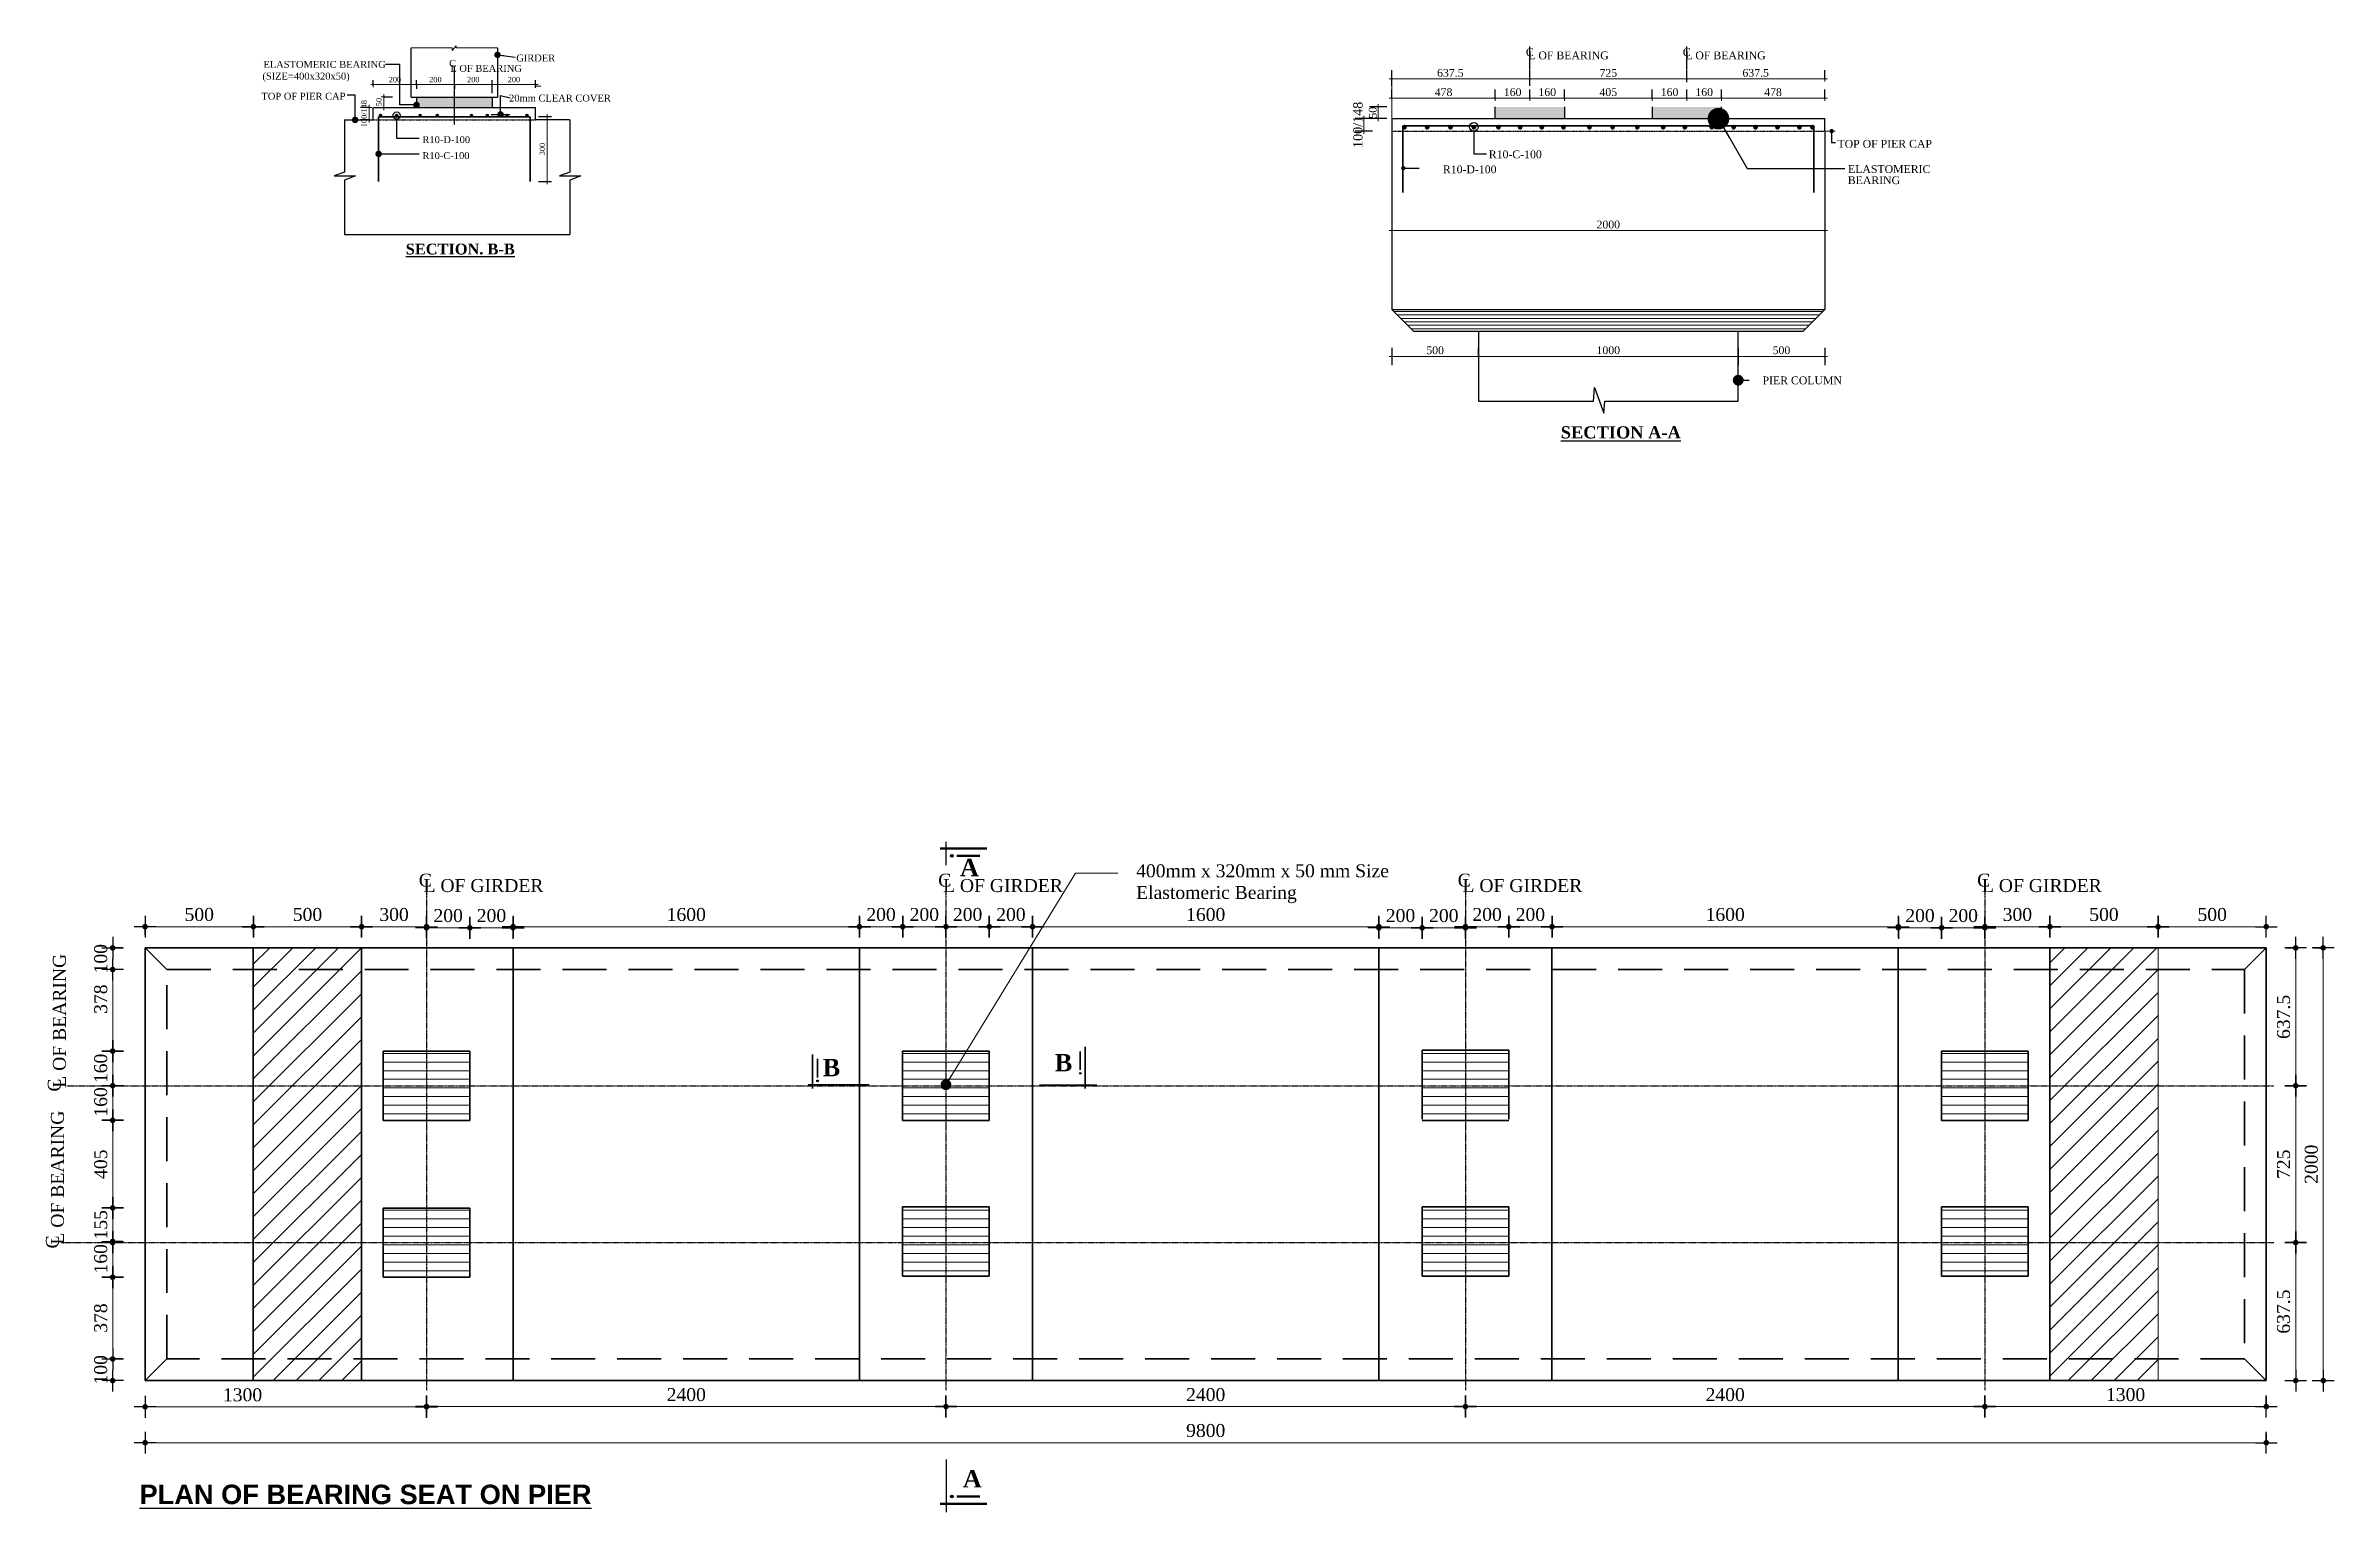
# Model space of a CAD drawing. Header units: millimetres. Extents: x -11624 to 10878, y 376 to 14439.
# Drawn here: x 305 to 10878, y 376 to 7154 of the extents above; entities that cross this region are included whole.
import ezdxf

# ---------------------------------------------------------------- set-up
doc = ezdxf.new("R2010")
doc.units = ezdxf.units.MM
doc.header["$LTSCALE"] = 4
for name, pattern in [('CENTER', [50.8, 31.75, -6.35, 6.35, -6.35]), ('DASHED', [19.05, 12.7, -6.35]), ('HIDDEN', [9.525, 6.35, -3.175])]:
    doc.linetypes.add(name, pattern=pattern)
for name, color, linetype in [('Bearing  peat', 11, 'Continuous'), ('Center Line', 34, 'Continuous'), ('dim', 4, 'Continuous'), ('Extra Line', 70, 'Continuous'), ('Girder Line', 11, 'Continuous'), ('Hatching', 35, 'Continuous'), ('Text', 7, 'Continuous')]:
    doc.layers.add(name, color=color, linetype=linetype)
for name, color, linetype, lineweight in [('Ber', 12, 'Continuous', 30), ('Dimision', 4, 'Continuous', 18), ('hatch', 253, 'Continuous', 15), ('Pire Line', 11, 'Continuous', 30)]:
    doc.layers.add(name, color=color, linetype=linetype, lineweight=lineweight)
doc.styles.add('Arial', font='arial.ttf', dxfattribs={"height": 85})
doc.styles.get("Standard").update_dxf_attribs({"font": 'times.ttf'})
doc.dimstyles.new('Copy of ISO-90', dxfattribs={"dimtxt": 90, "dimasz": 0.7, "dimexe": 1, "dimexo": 60, "dimgap": 75, "dimtad": 1, "dimdec": 0, "dimlfac": -1, "dimzin": 1, "dimdsep": 46, "dimtxsty": 'Standard', "dimblk": 'DIM', "dimcen": 60, "dimclrd": 256, "dimclre": 256, "dimclrt": 256, "dimadec": 0, "dimazin": 0, "dimtfac": 1, "dimtdec": 0, "dimtix": 1, "dimtofl": 0, "dimtmove": 0, "dimatfit": 3, "dimldrblk": 'DOT', "dimfxl": 60, "dimfxlon": 1, "dimtolj": 1, "dimlwd": -1, "dimarcsym": 0})
doc.dimstyles.new('ISO-25', dxfattribs={"dimtxt": 15, "dimasz": 15, "dimexe": 20, "dimexo": 10.625, "dimgap": 15, "dimtad": 1, "dimdec": 1, "dimdsep": 46, "dimtxsty": 'Standard', "dimblk": 'DOT', "dimcen": 2.5, "dimclrd": 256, "dimclre": 256, "dimclrt": 256, "dimadec": 0, "dimazin": 0, "dimtfac": 1, "dimtdec": 1, "dimtix": 1, "dimtmove": 0, "dimatfit": 3, "dimldrblk": 'DOT', "dimfxl": 1, "dimlwd": -1, "dimarcsym": 0})
doc.dimstyles.new('ISO-25N', dxfattribs={"dimtxt": 25, "dimasz": 0.2, "dimexe": 40, "dimexo": 40, "dimgap": 25, "dimtad": 1, "dimdec": 0, "dimtxsty": 'Standard', "dimblk": 'D_TIC', "dimcen": 52.5, "dimclrd": 256, "dimclre": 256, "dimclrt": 256, "dimadec": 0, "dimazin": 0, "dimtfac": 1, "dimtdec": 0, "dimtix": 1, "dimtmove": 0, "dimatfit": 3, "dimldrblk": 'DOT', "dimfxl": 40, "dimfxlon": 1, "dimlwd": -1, "dimarcsym": 0})

msp = doc.modelspace()

# ---------------------------------------------------------------- texts
at = {"layer": 'Text', "linetype": 'Continuous', "ltscale": 3}
for s, height, p in [('ELASTOMERIC BEARING', 32, (1310.4, 7051.61)), ('(SIZE=400x320x50)', 32, (1305.77, 6997.19)), ('ELASTOMERIC', 36, (8631.43, 6565.68)), ('BEARING', 36, (8630.53, 6514.17))]:
    msp.add_text(s, height=height, dxfattribs=at).set_placement(p)
for s, insert, char_height, width, attachment_point in [('{\\fTimes New Roman|b0|i0|c0|p18;C}', (2200.84, 7088.27), 32, 634.4051, 3), ('{\\fTimes New Roman|b0|i0|c0|p18;C}', (7143.3, 7141.67), 36, 951.6077, 1), ('{\\fTimes New Roman|b0|i0|c0|p18;L OF BEARING}', (7154.33, 7127.02), 36, 1016.6077, 1), ('{\\fTimes New Roman|b0|i0|c0|p18;C}', (7868.3, 7141.67), 36, 951.6077, 1), ('{\\fTimes New Roman|b0|i0|c0|p18;L OF BEARING}', (7879.33, 7127.02), 36, 951.6077, 1), ('{\\fTimes New Roman|b0|i0|c0|p18;L OF BEARING}', (2504.43, 7065.04), 32, 634.4051, 3), ('TOP OF PIER CAP', (1689.48, 6936.35), 32, 634.4051, 3), ('{\\fTimes New Roman|b0|i0|c0|p18;20mm CLEAR COVER}', (2915.5, 6927.74), 32, 634.4051, 3), ('R10-C-100', (2262.64, 6661.79), 32, 559.4051, 3), ('R10-D-100', (2265.39, 6735.65), 32, 559.4051, 3), ('R10-C-100', (6971.91, 6669.71), 36, 634.4051, 1), ('TOP OF PIER CAP', (8582.79, 6718.41), 36, 634.4051, 1), ('\\pt36,864;R10-D-100', (6759.82, 6600.26), 36, 674.4051, 1), ('\\pt25,600;PIER COLUMN', (8603.62, 5625.05), 36, 951.6077, 3)]:
    msp.add_mtext(s, dxfattribs=dict(at, insert=insert, char_height=char_height, width=width, attachment_point=attachment_point))
at = {"layer": 'Text'}
for s, insert, char_height, width, attachment_point in [('{\\fTimes New Roman|b0|i0|c0|p18;GIRDER}', (2658.62, 7112.98), 32, 634.4051, 3), ('{\\fTimes New Roman|b1|i0|c0|p18;\\LSECTION. B-B}', (1968.07, 6239.02), 50, 961.5176, 1), ('{\\fTimes New Roman|b1|i0|c0|p18;\\LSECTION A-A}', (7304.46, 5394.89), 56.2275, 895.1293, 1), ('{\\fTimes New Roman|b1|i0|c0|p18;A}', (4528.62, 3395.34), 80, 221.501, 1), ('400mm x 320mm x 50 mm Size\\PElastomeric Bearing', (5342.44, 3370.24), 60, 1885.5145, 1), ('{\\fTimes New Roman|b1|i0|c0|p18;B}', (3894.57, 2470.88), 80, 147.6673, 1), ('{\\fTimes New Roman|b1|i0|c0|p18;B}', (5047.41, 2493.61), 80, 147.6673, 3), ('{\\fTimes New Roman|b1|i0|c0|p18;A}', (4542.1, 490), 80, 221.501, 7)]:
    msp.add_mtext(s, dxfattribs=dict(at, insert=insert, char_height=char_height, width=width, attachment_point=attachment_point))
at = {"layer": 'Text', "ltscale": 10, "char_height": 60, "width": 8235.4588, "attachment_point": 1}
for s, insert in [('C', (2028.08, 3327)), ('L OF GIRDER', (2050.18, 3302.15)), ('C', (4428.08, 3327)), ('L OF GIRDER', (4450.18, 3302.15)), ('C', (6828.08, 3327)), ('L OF GIRDER', (6850.18, 3302.15)), ('C', (9228.08, 3327)), ('L OF GIRDER', (9250.18, 3302.15))]:
    msp.add_mtext(s, dxfattribs=dict(at, insert=insert))
at = {"layer": 'Text', "ltscale": 10, "char_height": 60, "width": 8235.4588, "attachment_point": 1, "rotation": 90}
for s, insert in [('L OF BEARING', (337.62, 2337.64)), ('C', (314.4, 2319.55)), ('L OF BEARING', (328.76, 1612.64)), ('C', (305.54, 1594.55))]:
    msp.add_mtext(s, dxfattribs=dict(at, insert=insert))
at = {"layer": 'Text', "linetype": 'Continuous', "ltscale": 0.1, "insert": (737.91, 503.19), "char_height": 90, "width": 3016.0549, "attachment_point": 1, "style": 'Arial'}
msp.add_mtext('{\\fArial|b1|i0|c0|p34;\\LPLAN OF BEARING SEAT ON PIER}', dxfattribs=at)

# ---------------------------------------------------------------- blocks, each defined once
blk = doc.blocks.new('D_TIC')
at = {"layer": 'Dimision', "ltscale": 5}
for p, q in [((-60, 0), (60, 0)), ((0, 60), (0, -60))]:
    blk.add_line(p, q, dxfattribs=at)
at = {"layer": 'Dimision', "ltscale": 5, "const_width": 20}
blk.add_lwpolyline([(-10, 0, 1), (10, 0, 1)], format="xyb", close=True, dxfattribs=at)
blk = doc.blocks.new('*D120')
at = {"layer": 'Defpoints', "color": 0, "linetype": 'Continuous', "ltscale": 0.1, "transparency": 16777216}
for p in [(6500, 6817), (6395, 6759), (6551, 6759)]:
    blk.add_point(p, dxfattribs=at)
at = {"layer": 'Dimision', "linetype": 'Continuous', "lineweight": -2, "ltscale": 0.1, "transparency": 16777216}
for p, q in [((6435, 6817), (6355, 6817)), ((6435, 6759), (6355, 6759))]:
    blk.add_line(p, q, dxfattribs=at)
at = {"layer": 'Dimision', "linetype": 'Continuous', "ltscale": 0.1, "transparency": 16777216}
blk.add_line((6395, 6816), (6395, 6759), dxfattribs=at)
at = {"layer": 'Dimision', "linetype": 'Continuous', "ltscale": 0.1, "transparency": 16777216, "xscale": 0.2, "yscale": 0.2, "zscale": 0.2}
for p, rotation in [((6395, 6817), 90), ((6395, 6759), 270)]:
    blk.add_blockref('D_TIC', p, dxfattribs=dict(at, rotation=rotation))
at = {"layer": 'Dimision', "linetype": 'Continuous', "ltscale": 0.1, "transparency": 16777216, "insert": (6367, 6788), "char_height": 36, "attachment_point": 5, "rotation": 90}
blk.add_mtext('{\\H1.2x;100/148}', dxfattribs=at)
blk = doc.blocks.new('_Dot')
at = {"color": 0, "linetype": 'ByBlock', "lineweight": -2}
blk.add_line((-0.5, 0), (-1, 0), dxfattribs=at)
at = {"color": 0, "linetype": 'ByBlock', "const_width": 0.5}
blk.add_lwpolyline([(-0.25, 0, 1), (0.25, 0, 1)], format="xyb", close=True, dxfattribs=at)
blk = doc.blocks.new('*D121')
at = {"layer": 'Defpoints', "color": 0, "linetype": 'Continuous', "ltscale": 0.1, "transparency": 16777216}
for p in [(8524, 5934), (8124, 5911), (8124, 5717)]:
    blk.add_point(p, dxfattribs=at)
at = {"layer": 'Dimision', "linetype": 'Continuous', "lineweight": -2, "ltscale": 0.1, "transparency": 16777216}
for p, q in [((8124, 5757), (8124, 5677)), ((8524, 5757), (8524, 5677))]:
    blk.add_line(p, q, dxfattribs=at)
at = {"layer": 'Dimision', "linetype": 'Continuous', "ltscale": 0.1, "transparency": 16777216}
blk.add_line((8524, 5717), (8124, 5717), dxfattribs=at)
at = {"layer": 'Dimision', "linetype": 'Continuous', "ltscale": 0.1, "transparency": 16777216, "xscale": 0.2, "yscale": 0.2, "zscale": 0.2, "rotation": 180}
blk.add_blockref('D_TIC', (8124, 5717), dxfattribs=at)
at = {"layer": 'Dimision', "linetype": 'Continuous', "ltscale": 0.1, "transparency": 16777216, "xscale": 0.2, "yscale": 0.2, "zscale": 0.2}
blk.add_blockref('D_TIC', (8524, 5717), dxfattribs=at)
at = {"layer": 'Dimision', "linetype": 'Continuous', "ltscale": 0.1, "transparency": 16777216, "insert": (8324, 5746), "char_height": 36, "width": 181.48, "attachment_point": 5}
blk.add_mtext('500', dxfattribs=at)
blk = doc.blocks.new('*D122')
at = {"layer": 'Defpoints', "color": 0, "linetype": 'Continuous', "ltscale": 0.1, "transparency": 16777216}
for p in [(7727, 6891), (7887, 6911), (7887, 6881)]:
    blk.add_point(p, dxfattribs=at)
at = {"layer": 'Dimision', "linetype": 'Continuous', "lineweight": -2, "ltscale": 0.1, "transparency": 16777216}
for p, q in [((7727, 6911), (7727, 6951)), ((7887, 6911), (7887, 6951))]:
    blk.add_line(p, q, dxfattribs=at)
at = {"layer": 'Dimision', "linetype": 'Continuous', "ltscale": 0.1, "transparency": 16777216}
blk.add_line((7727, 6911), (7886, 6911), dxfattribs=at)
at = {"layer": 'Dimision', "linetype": 'Continuous', "ltscale": 0.1, "transparency": 16777216, "xscale": 0.2, "yscale": 0.2, "zscale": 0.2, "rotation": 180}
blk.add_blockref('D_TIC', (7727, 6911), dxfattribs=at)
at = {"layer": 'Dimision', "linetype": 'Continuous', "ltscale": 0.1, "transparency": 16777216, "xscale": 0.2, "yscale": 0.2, "zscale": 0.2}
blk.add_blockref('D_TIC', (7887, 6911), dxfattribs=at)
at = {"layer": 'Dimision', "linetype": 'Continuous', "ltscale": 0.1, "transparency": 16777216, "insert": (7807, 6939), "char_height": 36, "attachment_point": 5}
blk.add_mtext('160', dxfattribs=at)
blk = doc.blocks.new('*D123')
at = {"layer": 'Defpoints', "color": 0, "linetype": 'Continuous', "ltscale": 0.1, "transparency": 16777216}
for p in [(7887, 6911), (7887, 6881), (8047, 6891)]:
    blk.add_point(p, dxfattribs=at)
at = {"layer": 'Dimision', "linetype": 'Continuous', "lineweight": -2, "ltscale": 0.1, "transparency": 16777216}
for p, q in [((7887, 6911), (7887, 6951)), ((8047, 6911), (8047, 6951))]:
    blk.add_line(p, q, dxfattribs=at)
at = {"layer": 'Dimision', "linetype": 'Continuous', "ltscale": 0.1, "transparency": 16777216}
blk.add_line((8046, 6911), (7887, 6911), dxfattribs=at)
at = {"layer": 'Dimision', "linetype": 'Continuous', "ltscale": 0.1, "transparency": 16777216, "xscale": 0.2, "yscale": 0.2, "zscale": 0.2, "rotation": 180}
blk.add_blockref('D_TIC', (7887, 6911), dxfattribs=at)
at = {"layer": 'Dimision', "linetype": 'Continuous', "ltscale": 0.1, "transparency": 16777216, "xscale": 0.2, "yscale": 0.2, "zscale": 0.2}
blk.add_blockref('D_TIC', (8047, 6911), dxfattribs=at)
at = {"layer": 'Dimision', "linetype": 'Continuous', "ltscale": 0.1, "transparency": 16777216, "insert": (7967, 6939), "char_height": 36, "attachment_point": 5}
blk.add_mtext('160', dxfattribs=at)
blk = doc.blocks.new('*D124')
at = {"layer": 'Defpoints', "color": 0, "linetype": 'Continuous', "ltscale": 0.1, "transparency": 16777216}
for p in [(8524, 7000), (7887, 6967), (8524, 6967)]:
    blk.add_point(p, dxfattribs=at)
at = {"layer": 'Dimision', "linetype": 'Continuous', "lineweight": -2, "ltscale": 0.1, "transparency": 16777216}
for p, q in [((7887, 7000), (7887, 7040)), ((8524, 7000), (8524, 7040))]:
    blk.add_line(p, q, dxfattribs=at)
at = {"layer": 'Dimision', "linetype": 'Continuous', "ltscale": 0.1, "transparency": 16777216}
blk.add_line((7887, 7000), (8524, 7000), dxfattribs=at)
at = {"layer": 'Dimision', "linetype": 'Continuous', "ltscale": 0.1, "transparency": 16777216, "xscale": 0.2, "yscale": 0.2, "zscale": 0.2, "rotation": 180}
blk.add_blockref('D_TIC', (7887, 7000), dxfattribs=at)
at = {"layer": 'Dimision', "linetype": 'Continuous', "ltscale": 0.1, "transparency": 16777216, "xscale": 0.2, "yscale": 0.2, "zscale": 0.2}
blk.add_blockref('D_TIC', (8524, 7000), dxfattribs=at)
at = {"layer": 'Dimision', "linetype": 'Continuous', "ltscale": 0.1, "transparency": 16777216, "insert": (8205, 7028), "char_height": 36, "attachment_point": 5}
blk.add_mtext('637.5', dxfattribs=at)
blk = doc.blocks.new('*D125')
at = {"layer": 'Defpoints', "color": 0, "linetype": 'Continuous', "ltscale": 0.1, "transparency": 16777216}
for p in [(8047, 6891), (8524, 6911), (8524, 6881)]:
    blk.add_point(p, dxfattribs=at)
at = {"layer": 'Dimision', "linetype": 'Continuous', "lineweight": -2, "ltscale": 0.1, "transparency": 16777216}
for p, q in [((8047, 6911), (8047, 6951)), ((8524, 6911), (8524, 6951))]:
    blk.add_line(p, q, dxfattribs=at)
at = {"layer": 'Dimision', "linetype": 'Continuous', "ltscale": 0.1, "transparency": 16777216}
blk.add_line((8047, 6911), (8524, 6911), dxfattribs=at)
at = {"layer": 'Dimision', "linetype": 'Continuous', "ltscale": 0.1, "transparency": 16777216, "xscale": 0.2, "yscale": 0.2, "zscale": 0.2, "rotation": 180}
blk.add_blockref('D_TIC', (8047, 6911), dxfattribs=at)
at = {"layer": 'Dimision', "linetype": 'Continuous', "ltscale": 0.1, "transparency": 16777216, "xscale": 0.2, "yscale": 0.2, "zscale": 0.2}
blk.add_blockref('D_TIC', (8524, 6911), dxfattribs=at)
at = {"layer": 'Dimision', "linetype": 'Continuous', "ltscale": 0.1, "transparency": 16777216, "insert": (8285, 6939), "char_height": 36, "attachment_point": 5}
blk.add_mtext('478', dxfattribs=at)
blk = doc.blocks.new('*D126')
at = {"layer": 'Defpoints', "color": 0, "linetype": 'Continuous', "ltscale": 0.1, "transparency": 16777216}
for p in [(7162, 6911), (7162, 6881), (7322, 6891)]:
    blk.add_point(p, dxfattribs=at)
at = {"layer": 'Dimision', "linetype": 'Continuous', "lineweight": -2, "ltscale": 0.1, "transparency": 16777216}
for p, q in [((7162, 6911), (7162, 6951)), ((7322, 6911), (7322, 6951))]:
    blk.add_line(p, q, dxfattribs=at)
at = {"layer": 'Dimision', "linetype": 'Continuous', "ltscale": 0.1, "transparency": 16777216}
blk.add_line((7321, 6911), (7162, 6911), dxfattribs=at)
at = {"layer": 'Dimision', "linetype": 'Continuous', "ltscale": 0.1, "transparency": 16777216, "xscale": 0.2, "yscale": 0.2, "zscale": 0.2, "rotation": 180}
blk.add_blockref('D_TIC', (7162, 6911), dxfattribs=at)
at = {"layer": 'Dimision', "linetype": 'Continuous', "ltscale": 0.1, "transparency": 16777216, "xscale": 0.2, "yscale": 0.2, "zscale": 0.2}
blk.add_blockref('D_TIC', (7322, 6911), dxfattribs=at)
at = {"layer": 'Dimision', "linetype": 'Continuous', "ltscale": 0.1, "transparency": 16777216, "insert": (7242, 6939), "char_height": 36, "attachment_point": 5}
blk.add_mtext('160', dxfattribs=at)
blk = doc.blocks.new('*D127')
at = {"layer": 'Defpoints', "color": 0, "linetype": 'Continuous', "ltscale": 0.1, "transparency": 16777216}
for p in [(7002, 6891), (7162, 6911), (7162, 6881)]:
    blk.add_point(p, dxfattribs=at)
at = {"layer": 'Dimision', "linetype": 'Continuous', "lineweight": -2, "ltscale": 0.1, "transparency": 16777216}
for p, q in [((7002, 6911), (7002, 6951)), ((7162, 6911), (7162, 6951))]:
    blk.add_line(p, q, dxfattribs=at)
at = {"layer": 'Dimision', "linetype": 'Continuous', "ltscale": 0.1, "transparency": 16777216}
blk.add_line((7002, 6911), (7161, 6911), dxfattribs=at)
at = {"layer": 'Dimision', "linetype": 'Continuous', "ltscale": 0.1, "transparency": 16777216, "xscale": 0.2, "yscale": 0.2, "zscale": 0.2, "rotation": 180}
blk.add_blockref('D_TIC', (7002, 6911), dxfattribs=at)
at = {"layer": 'Dimision', "linetype": 'Continuous', "ltscale": 0.1, "transparency": 16777216, "xscale": 0.2, "yscale": 0.2, "zscale": 0.2}
blk.add_blockref('D_TIC', (7162, 6911), dxfattribs=at)
at = {"layer": 'Dimision', "linetype": 'Continuous', "ltscale": 0.1, "transparency": 16777216, "insert": (7082, 6939), "char_height": 36, "attachment_point": 5}
blk.add_mtext('160', dxfattribs=at)
blk = doc.blocks.new('*D128')
at = {"layer": 'Defpoints', "color": 0, "linetype": 'Continuous', "ltscale": 0.1, "transparency": 16777216}
for p in [(7322, 6911), (7322, 6881), (7727, 6891)]:
    blk.add_point(p, dxfattribs=at)
at = {"layer": 'Dimision', "linetype": 'Continuous', "lineweight": -2, "ltscale": 0.1, "transparency": 16777216}
for p, q in [((7322, 6911), (7322, 6951)), ((7727, 6911), (7727, 6951))]:
    blk.add_line(p, q, dxfattribs=at)
at = {"layer": 'Dimision', "linetype": 'Continuous', "ltscale": 0.1, "transparency": 16777216}
blk.add_line((7726, 6911), (7322, 6911), dxfattribs=at)
at = {"layer": 'Dimision', "linetype": 'Continuous', "ltscale": 0.1, "transparency": 16777216, "xscale": 0.2, "yscale": 0.2, "zscale": 0.2, "rotation": 180}
blk.add_blockref('D_TIC', (7322, 6911), dxfattribs=at)
at = {"layer": 'Dimision', "linetype": 'Continuous', "ltscale": 0.1, "transparency": 16777216, "xscale": 0.2, "yscale": 0.2, "zscale": 0.2}
blk.add_blockref('D_TIC', (7727, 6911), dxfattribs=at)
at = {"layer": 'Dimision', "linetype": 'Continuous', "ltscale": 0.1, "transparency": 16777216, "insert": (7524, 6939), "char_height": 36, "attachment_point": 5}
blk.add_mtext('405', dxfattribs=at)
blk = doc.blocks.new('*D129')
at = {"layer": 'Defpoints', "color": 0, "linetype": 'Continuous', "ltscale": 0.1, "transparency": 16777216}
for p in [(6524, 6911), (6524, 6881), (7002, 6881)]:
    blk.add_point(p, dxfattribs=at)
at = {"layer": 'Dimision', "linetype": 'Continuous', "lineweight": -2, "ltscale": 0.1, "transparency": 16777216}
for p, q in [((6524, 6911), (6524, 6951)), ((7002, 6911), (7002, 6951))]:
    blk.add_line(p, q, dxfattribs=at)
at = {"layer": 'Dimision', "linetype": 'Continuous', "ltscale": 0.1, "transparency": 16777216}
blk.add_line((7001, 6911), (6524, 6911), dxfattribs=at)
at = {"layer": 'Dimision', "linetype": 'Continuous', "ltscale": 0.1, "transparency": 16777216, "xscale": 0.2, "yscale": 0.2, "zscale": 0.2, "rotation": 180}
blk.add_blockref('D_TIC', (6524, 6911), dxfattribs=at)
at = {"layer": 'Dimision', "linetype": 'Continuous', "ltscale": 0.1, "transparency": 16777216, "xscale": 0.2, "yscale": 0.2, "zscale": 0.2}
blk.add_blockref('D_TIC', (7002, 6911), dxfattribs=at)
at = {"layer": 'Dimision', "linetype": 'Continuous', "ltscale": 0.1, "transparency": 16777216, "insert": (6763, 6939), "char_height": 36, "attachment_point": 5}
blk.add_mtext('478', dxfattribs=at)
blk = doc.blocks.new('*D130')
at = {"layer": 'Defpoints', "color": 0, "linetype": 'Continuous', "ltscale": 0.1, "transparency": 16777216}
for p in [(6524, 7000), (6524, 6929), (7162, 6929)]:
    blk.add_point(p, dxfattribs=at)
at = {"layer": 'Dimision', "linetype": 'Continuous', "lineweight": -2, "ltscale": 0.1, "transparency": 16777216}
for p, q in [((6524, 6969), (6524, 7040)), ((7162, 6969), (7162, 7040))]:
    blk.add_line(p, q, dxfattribs=at)
at = {"layer": 'Dimision', "linetype": 'Continuous', "ltscale": 0.1, "transparency": 16777216}
blk.add_line((7161, 7000), (6524, 7000), dxfattribs=at)
at = {"layer": 'Dimision', "linetype": 'Continuous', "ltscale": 0.1, "transparency": 16777216, "xscale": 0.2, "yscale": 0.2, "zscale": 0.2, "rotation": 180}
blk.add_blockref('D_TIC', (6524, 7000), dxfattribs=at)
at = {"layer": 'Dimision', "linetype": 'Continuous', "ltscale": 0.1, "transparency": 16777216, "xscale": 0.2, "yscale": 0.2, "zscale": 0.2}
blk.add_blockref('D_TIC', (7162, 7000), dxfattribs=at)
at = {"layer": 'Dimision', "linetype": 'Continuous', "ltscale": 0.1, "transparency": 16777216, "insert": (6794, 7028), "char_height": 36, "attachment_point": 5}
blk.add_mtext('637.5', dxfattribs=at)
blk = doc.blocks.new('*D131')
at = {"layer": 'Defpoints', "color": 0, "linetype": 'Continuous', "ltscale": 0.1, "transparency": 16777216}
for p in [(7162, 7000), (7162, 6967), (7887, 6967)]:
    blk.add_point(p, dxfattribs=at)
at = {"layer": 'Dimision', "linetype": 'Continuous', "lineweight": -2, "ltscale": 0.1, "transparency": 16777216}
for p, q in [((7162, 7000), (7162, 7040)), ((7887, 7000), (7887, 7040))]:
    blk.add_line(p, q, dxfattribs=at)
at = {"layer": 'Dimision', "linetype": 'Continuous', "ltscale": 0.1, "transparency": 16777216}
blk.add_line((7886, 7000), (7162, 7000), dxfattribs=at)
at = {"layer": 'Dimision', "linetype": 'Continuous', "ltscale": 0.1, "transparency": 16777216, "xscale": 0.2, "yscale": 0.2, "zscale": 0.2, "rotation": 180}
blk.add_blockref('D_TIC', (7162, 7000), dxfattribs=at)
at = {"layer": 'Dimision', "linetype": 'Continuous', "ltscale": 0.1, "transparency": 16777216, "xscale": 0.2, "yscale": 0.2, "zscale": 0.2}
blk.add_blockref('D_TIC', (7887, 7000), dxfattribs=at)
at = {"layer": 'Dimision', "linetype": 'Continuous', "ltscale": 0.1, "transparency": 16777216, "insert": (7524, 7028), "char_height": 36, "attachment_point": 5}
blk.add_mtext('725', dxfattribs=at)
blk = doc.blocks.new('*D132')
at = {"layer": 'Defpoints', "color": 0, "linetype": 'Continuous', "ltscale": 0.1, "transparency": 16777216}
for p in [(6524, 5934), (6924, 5834), (6924, 5717)]:
    blk.add_point(p, dxfattribs=at)
at = {"layer": 'Dimision', "linetype": 'Continuous', "lineweight": -2, "ltscale": 0.1, "transparency": 16777216}
for p, q in [((6524, 5757), (6524, 5677)), ((6924, 5757), (6924, 5677))]:
    blk.add_line(p, q, dxfattribs=at)
at = {"layer": 'Dimision', "linetype": 'Continuous', "ltscale": 0.1, "transparency": 16777216}
blk.add_line((6524, 5717), (6924, 5717), dxfattribs=at)
at = {"layer": 'Dimision', "linetype": 'Continuous', "ltscale": 0.1, "transparency": 16777216, "xscale": 0.2, "yscale": 0.2, "zscale": 0.2, "rotation": 180}
blk.add_blockref('D_TIC', (6524, 5717), dxfattribs=at)
at = {"layer": 'Dimision', "linetype": 'Continuous', "ltscale": 0.1, "transparency": 16777216, "xscale": 0.2, "yscale": 0.2, "zscale": 0.2}
blk.add_blockref('D_TIC', (6924, 5717), dxfattribs=at)
at = {"layer": 'Dimision', "linetype": 'Continuous', "ltscale": 0.1, "transparency": 16777216, "insert": (6724, 5746), "char_height": 36, "attachment_point": 5}
blk.add_mtext('500', dxfattribs=at)
blk = doc.blocks.new('*D133')
at = {"layer": 'Defpoints', "color": 0, "linetype": 'Continuous', "ltscale": 0.1, "transparency": 16777216}
for p in [(6460, 6871), (6828, 6817), (6830, 6871)]:
    blk.add_point(p, dxfattribs=at)
at = {"layer": 'Dimision', "linetype": 'Continuous', "lineweight": -2, "ltscale": 0.1, "transparency": 16777216}
for p, q in [((6500, 6871), (6420, 6871)), ((6500, 6817), (6420, 6817))]:
    blk.add_line(p, q, dxfattribs=at)
at = {"layer": 'Dimision', "linetype": 'Continuous', "ltscale": 0.1, "transparency": 16777216}
for p, q in [((6460, 6871), (6460, 6872)), ((6460, 6817), (6460, 6871)), ((6460, 6816), (6460, 6816))]:
    blk.add_line(p, q, dxfattribs=at)
at = {"layer": 'Dimision', "linetype": 'Continuous', "ltscale": 0.1, "transparency": 16777216, "xscale": 0.2, "yscale": 0.2, "zscale": 0.2}
for p, rotation in [((6460, 6871), 270), ((6460, 6817), 90)]:
    blk.add_blockref('D_TIC', p, dxfattribs=dict(at, rotation=rotation))
at = {"layer": 'Dimision', "linetype": 'Continuous', "ltscale": 0.1, "transparency": 16777216, "insert": (6436, 6844), "char_height": 36, "attachment_point": 5, "rotation": 90}
blk.add_mtext('50', dxfattribs=at)
blk = doc.blocks.new('*D134')
at = {"layer": 'Defpoints', "color": 0, "linetype": 'Continuous', "ltscale": 0.1, "transparency": 16777216}
for p in [(6924, 5717), (8124, 5717), (8124, 5717)]:
    blk.add_point(p, dxfattribs=at)
at = {"layer": 'Dimision', "linetype": 'Continuous', "lineweight": -2, "ltscale": 0.1, "transparency": 16777216}
for p, q in [((6924, 5717), (6924, 5757)), ((8124, 5717), (8124, 5757))]:
    blk.add_line(p, q, dxfattribs=at)
at = {"layer": 'Dimision', "linetype": 'Continuous', "ltscale": 0.1, "transparency": 16777216}
blk.add_line((6924, 5717), (8124, 5717), dxfattribs=at)
at = {"layer": 'Dimision', "linetype": 'Continuous', "ltscale": 0.1, "transparency": 16777216, "xscale": 0.2, "yscale": 0.2, "zscale": 0.2, "rotation": 180}
blk.add_blockref('D_TIC', (6924, 5717), dxfattribs=at)
at = {"layer": 'Dimision', "linetype": 'Continuous', "ltscale": 0.1, "transparency": 16777216, "xscale": 0.2, "yscale": 0.2, "zscale": 0.2}
blk.add_blockref('D_TIC', (8124, 5717), dxfattribs=at)
at = {"layer": 'Dimision', "linetype": 'Continuous', "ltscale": 0.1, "transparency": 16777216, "insert": (7524, 5746), "char_height": 36, "attachment_point": 5}
blk.add_mtext('1000', dxfattribs=at)
blk = doc.blocks.new('*D203')
at = {"layer": 'Defpoints', "color": 0, "linetype": 'Continuous', "ltscale": 0.1, "transparency": 16777216}
for p in [(6524, 6375), (8524, 6375), (8524, 6299)]:
    blk.add_point(p, dxfattribs=at)
at = {"layer": 'Dimision', "linetype": 'Continuous', "lineweight": -2, "ltscale": 0.1, "transparency": 16777216}
for p, q in [((6524, 6335), (6524, 6259)), ((8524, 6335), (8524, 6259))]:
    blk.add_line(p, q, dxfattribs=at)
at = {"layer": 'Dimision', "linetype": 'Continuous', "ltscale": 0.1, "transparency": 16777216}
blk.add_line((6524, 6299), (8524, 6299), dxfattribs=at)
at = {"layer": 'Dimision', "linetype": 'Continuous', "ltscale": 0.1, "transparency": 16777216, "xscale": 0.2, "yscale": 0.2, "zscale": 0.2, "rotation": 180}
blk.add_blockref('D_TIC', (6524, 6299), dxfattribs=at)
at = {"layer": 'Dimision', "linetype": 'Continuous', "ltscale": 0.1, "transparency": 16777216, "xscale": 0.2, "yscale": 0.2, "zscale": 0.2}
blk.add_blockref('D_TIC', (8524, 6299), dxfattribs=at)
at = {"layer": 'Dimision', "linetype": 'Continuous', "ltscale": 0.1, "transparency": 16777216, "insert": (7524, 6327), "char_height": 36, "attachment_point": 5}
blk.add_mtext('2000', dxfattribs=at)
blk = doc.blocks.new('DIM')
at = {"layer": 'dim'}
for p, q in [((-101, 0), (101, 0)), ((0, -101), (0, 101))]:
    blk.add_line(p, q, dxfattribs=at)
at = {"layer": 'dim', "const_width": 25.4}
blk.add_lwpolyline([(-13, 0, 1), (13, 0, 1)], format="xyb", close=True, dxfattribs=at)
blk = doc.blocks.new('*D89')
at = {"layer": 'Defpoints', "color": 0, "linetype": 'Continuous', "ltscale": 0.1, "transparency": 16777216}
for p in [(764, 984), (2064, 972), (2064, 863)]:
    blk.add_point(p, dxfattribs=at)
at = {"layer": 'Dimision', "linetype": 'Continuous', "lineweight": -2, "ltscale": 0.1, "transparency": 16777216}
for p, q in [((764, 908), (764, 862)), ((2064, 908), (2064, 862))]:
    blk.add_line(p, q, dxfattribs=at)
at = {"layer": 'Dimision', "linetype": 'Continuous', "ltscale": 0.1, "transparency": 16777216}
blk.add_line((764, 863), (2063, 863), dxfattribs=at)
at = {"layer": 'Dimision', "linetype": 'Continuous', "ltscale": 0.1, "transparency": 16777216, "xscale": 0.5, "yscale": 0.5, "zscale": 0.5, "rotation": 180}
blk.add_blockref('DIM', (764, 863), dxfattribs=at)
at = {"layer": 'Dimision', "linetype": 'Continuous', "ltscale": 0.1, "transparency": 16777216, "xscale": 0.5, "yscale": 0.5, "zscale": 0.5}
blk.add_blockref('DIM', (2064, 863), dxfattribs=at)
at = {"layer": 'Dimision', "linetype": 'Continuous', "ltscale": 0.1, "transparency": 16777216, "insert": (1214, 918), "char_height": 60, "attachment_point": 5}
blk.add_mtext('\\A1;1300', dxfattribs=at)
blk = doc.blocks.new('*D90')
at = {"layer": 'Defpoints', "color": 0, "linetype": 'Continuous', "ltscale": 0.1, "transparency": 16777216}
for p in [(2064, 972), (4464, 972), (4464, 864)]:
    blk.add_point(p, dxfattribs=at)
at = {"layer": 'Dimision', "linetype": 'Continuous', "lineweight": -2, "ltscale": 0.1, "transparency": 16777216}
for p, q in [((2064, 909), (2064, 863)), ((4464, 909), (4464, 863))]:
    blk.add_line(p, q, dxfattribs=at)
at = {"layer": 'Dimision', "linetype": 'Continuous', "ltscale": 0.1, "transparency": 16777216}
blk.add_line((2064, 864), (4463, 864), dxfattribs=at)
at = {"layer": 'Dimision', "linetype": 'Continuous', "ltscale": 0.1, "transparency": 16777216, "xscale": 0.5, "yscale": 0.5, "zscale": 0.5, "rotation": 180}
blk.add_blockref('DIM', (2064, 864), dxfattribs=at)
at = {"layer": 'Dimision', "linetype": 'Continuous', "ltscale": 0.1, "transparency": 16777216, "xscale": 0.5, "yscale": 0.5, "zscale": 0.5}
blk.add_blockref('DIM', (4464, 864), dxfattribs=at)
at = {"layer": 'Dimision', "linetype": 'Continuous', "ltscale": 0.1, "transparency": 16777216, "insert": (3264, 919), "char_height": 60, "attachment_point": 5}
blk.add_mtext('\\A1;2400', dxfattribs=at)
blk = doc.blocks.new('*D91')
at = {"layer": 'Defpoints', "color": 0, "linetype": 'Continuous', "ltscale": 0.1, "transparency": 16777216}
for p in [(4464, 972), (6864, 984), (6864, 864)]:
    blk.add_point(p, dxfattribs=at)
at = {"layer": 'Dimision', "linetype": 'Continuous', "lineweight": -2, "ltscale": 0.1, "transparency": 16777216}
for p, q in [((4464, 909), (4464, 863)), ((6864, 909), (6864, 863))]:
    blk.add_line(p, q, dxfattribs=at)
at = {"layer": 'Dimision', "linetype": 'Continuous', "ltscale": 0.1, "transparency": 16777216}
blk.add_line((4464, 864), (6863, 864), dxfattribs=at)
at = {"layer": 'Dimision', "linetype": 'Continuous', "ltscale": 0.1, "transparency": 16777216, "xscale": 0.5, "yscale": 0.5, "zscale": 0.5, "rotation": 180}
blk.add_blockref('DIM', (4464, 864), dxfattribs=at)
at = {"layer": 'Dimision', "linetype": 'Continuous', "ltscale": 0.1, "transparency": 16777216, "xscale": 0.5, "yscale": 0.5, "zscale": 0.5}
blk.add_blockref('DIM', (6864, 864), dxfattribs=at)
at = {"layer": 'Dimision', "linetype": 'Continuous', "ltscale": 0.1, "transparency": 16777216, "insert": (5664, 919), "char_height": 60, "attachment_point": 5}
blk.add_mtext('\\A1;2400', dxfattribs=at)
blk = doc.blocks.new('*D92')
at = {"layer": 'Defpoints', "color": 0, "linetype": 'Continuous', "ltscale": 0.1, "transparency": 16777216}
for p in [(9264, 984), (10564, 972), (10564, 864)]:
    blk.add_point(p, dxfattribs=at)
at = {"layer": 'Dimision', "linetype": 'Continuous', "lineweight": -2, "ltscale": 0.1, "transparency": 16777216}
for p, q in [((9264, 909), (9264, 863)), ((10564, 909), (10564, 863))]:
    blk.add_line(p, q, dxfattribs=at)
at = {"layer": 'Dimision', "linetype": 'Continuous', "ltscale": 0.1, "transparency": 16777216}
blk.add_line((9264, 864), (10563, 864), dxfattribs=at)
at = {"layer": 'Dimision', "linetype": 'Continuous', "ltscale": 0.1, "transparency": 16777216, "xscale": 0.5, "yscale": 0.5, "zscale": 0.5, "rotation": 180}
blk.add_blockref('DIM', (9264, 864), dxfattribs=at)
at = {"layer": 'Dimision', "linetype": 'Continuous', "ltscale": 0.1, "transparency": 16777216, "xscale": 0.5, "yscale": 0.5, "zscale": 0.5}
blk.add_blockref('DIM', (10564, 864), dxfattribs=at)
at = {"layer": 'Dimision', "linetype": 'Continuous', "ltscale": 0.1, "transparency": 16777216, "insert": (9914, 919), "char_height": 60, "attachment_point": 5}
blk.add_mtext('\\A1;1300', dxfattribs=at)
blk = doc.blocks.new('*D93')
at = {"layer": 'Defpoints', "color": 0, "linetype": 'Continuous', "ltscale": 0.1, "transparency": 16777216}
for p in [(764, 799), (10564, 799), (10564, 697)]:
    blk.add_point(p, dxfattribs=at)
at = {"layer": 'Dimision', "linetype": 'Continuous', "lineweight": -2, "ltscale": 0.1, "transparency": 16777216}
for p, q in [((764, 739), (764, 696)), ((10564, 739), (10564, 696))]:
    blk.add_line(p, q, dxfattribs=at)
at = {"layer": 'Dimision', "linetype": 'Continuous', "ltscale": 0.1, "transparency": 16777216}
blk.add_line((764, 697), (10563, 697), dxfattribs=at)
at = {"layer": 'Dimision', "linetype": 'Continuous', "ltscale": 0.1, "transparency": 16777216, "xscale": 0.5, "yscale": 0.5, "zscale": 0.5, "rotation": 180}
blk.add_blockref('DIM', (764, 697), dxfattribs=at)
at = {"layer": 'Dimision', "linetype": 'Continuous', "ltscale": 0.1, "transparency": 16777216, "xscale": 0.5, "yscale": 0.5, "zscale": 0.5}
blk.add_blockref('DIM', (10564, 697), dxfattribs=at)
at = {"layer": 'Dimision', "linetype": 'Continuous', "ltscale": 0.1, "transparency": 16777216, "insert": (5664, 753), "char_height": 60, "attachment_point": 5}
blk.add_mtext('\\A1;9800', dxfattribs=at)
blk = doc.blocks.new('*D94')
at = {"layer": 'Defpoints', "color": 0, "linetype": 'Continuous', "ltscale": 0.1, "transparency": 16777216}
for p in [(10564, 2984), (10700, 2984), (10598, 2347)]:
    blk.add_point(p, dxfattribs=at)
at = {"layer": 'Dimision', "linetype": 'Continuous', "lineweight": -2, "ltscale": 0.1, "transparency": 16777216}
for p, q in [((10655, 2984), (10701, 2984)), ((10658, 2347), (10701, 2347))]:
    blk.add_line(p, q, dxfattribs=at)
at = {"layer": 'Dimision', "linetype": 'Continuous', "ltscale": 0.1, "transparency": 16777216}
blk.add_line((10700, 2347), (10700, 2984), dxfattribs=at)
at = {"layer": 'Dimision', "linetype": 'Continuous', "ltscale": 0.1, "transparency": 16777216, "xscale": 0.5, "yscale": 0.5, "zscale": 0.5}
for p, rotation in [((10700, 2984), 90), ((10700, 2347), 270)]:
    blk.add_blockref('DIM', p, dxfattribs=dict(at, rotation=rotation))
at = {"layer": 'Dimision', "linetype": 'Continuous', "ltscale": 0.1, "transparency": 16777216, "insert": (10644, 2665), "char_height": 60, "attachment_point": 5, "rotation": 90}
blk.add_mtext('\\A1;637.5', dxfattribs=at)
blk = doc.blocks.new('*D95')
at = {"layer": 'Defpoints', "color": 0, "linetype": 'Continuous', "ltscale": 0.1, "transparency": 16777216}
for p in [(10564, 1622), (10543, 984), (10700, 984)]:
    blk.add_point(p, dxfattribs=at)
at = {"layer": 'Dimision', "linetype": 'Continuous', "lineweight": -2, "ltscale": 0.1, "transparency": 16777216}
for p, q in [((10655, 1622), (10701, 1622)), ((10655, 984), (10701, 984))]:
    blk.add_line(p, q, dxfattribs=at)
at = {"layer": 'Dimision', "linetype": 'Continuous', "ltscale": 0.1, "transparency": 16777216}
blk.add_line((10700, 1621), (10700, 985), dxfattribs=at)
at = {"layer": 'Dimision', "linetype": 'Continuous', "ltscale": 0.1, "transparency": 16777216, "xscale": 0.5, "yscale": 0.5, "zscale": 0.5}
for p, rotation in [((10700, 1622), 90), ((10700, 984), 270)]:
    blk.add_blockref('DIM', p, dxfattribs=dict(at, rotation=rotation))
at = {"layer": 'Dimision', "linetype": 'Continuous', "ltscale": 0.1, "transparency": 16777216, "insert": (10644, 1303), "char_height": 60, "attachment_point": 5, "rotation": 90}
blk.add_mtext('\\A1;637.5', dxfattribs=at)
blk = doc.blocks.new('*D96')
at = {"layer": 'Defpoints', "color": 0, "linetype": 'Continuous', "ltscale": 0.1, "transparency": 16777216}
for p in [(10598, 2347), (10564, 1622), (10700, 1622)]:
    blk.add_point(p, dxfattribs=at)
at = {"layer": 'Dimision', "linetype": 'Continuous', "lineweight": -2, "ltscale": 0.1, "transparency": 16777216}
for p, q in [((10658, 2347), (10701, 2347)), ((10655, 1622), (10701, 1622))]:
    blk.add_line(p, q, dxfattribs=at)
at = {"layer": 'Dimision', "linetype": 'Continuous', "ltscale": 0.1, "transparency": 16777216}
blk.add_line((10700, 2346), (10700, 1622), dxfattribs=at)
at = {"layer": 'Dimision', "linetype": 'Continuous', "ltscale": 0.1, "transparency": 16777216, "xscale": 0.5, "yscale": 0.5, "zscale": 0.5}
for p, rotation in [((10700, 2347), 90), ((10700, 1622), 270)]:
    blk.add_blockref('DIM', p, dxfattribs=dict(at, rotation=rotation))
at = {"layer": 'Dimision', "linetype": 'Continuous', "ltscale": 0.1, "transparency": 16777216, "insert": (10644, 1984), "char_height": 60, "attachment_point": 5, "rotation": 90}
blk.add_mtext('\\A1;725', dxfattribs=at)
blk = doc.blocks.new('*D202')
at = {"layer": 'Defpoints', "color": 0, "linetype": 'Continuous', "ltscale": 0.1, "transparency": 16777216}
for p in [(10564, 2984), (10827, 2984), (10564, 984)]:
    blk.add_point(p, dxfattribs=at)
at = {"layer": 'Dimision', "linetype": 'Continuous', "lineweight": -2, "ltscale": 0.1, "transparency": 16777216}
for p, q in [((10782, 2984), (10828, 2984)), ((10782, 984), (10828, 984))]:
    blk.add_line(p, q, dxfattribs=at)
at = {"layer": 'Dimision', "linetype": 'Continuous', "ltscale": 0.1, "transparency": 16777216}
blk.add_line((10827, 985), (10827, 2984), dxfattribs=at)
at = {"layer": 'Dimision', "linetype": 'Continuous', "ltscale": 0.1, "transparency": 16777216, "xscale": 0.5, "yscale": 0.5, "zscale": 0.5}
for p, rotation in [((10827, 2984), 90), ((10827, 984), 270)]:
    blk.add_blockref('DIM', p, dxfattribs=dict(at, rotation=rotation))
at = {"layer": 'Dimision', "linetype": 'Continuous', "ltscale": 0.1, "transparency": 16777216, "insert": (10772, 1984), "char_height": 60, "attachment_point": 5, "rotation": 90}
blk.add_mtext('\\A1;2000', dxfattribs=at)
blk = doc.blocks.new('*D97')
at = {"layer": 'Defpoints', "color": 0, "linetype": 'Continuous', "ltscale": 0.1, "transparency": 16777216}
for p in [(2064, 3082), (1764, 2984), (2064, 2769)]:
    blk.add_point(p, dxfattribs=at)
at = {"layer": 'Dimision', "linetype": 'Continuous', "lineweight": -2, "ltscale": 0.1, "transparency": 16777216}
for p, q in [((1764, 3044), (1764, 3083)), ((2064, 3037), (2064, 3083))]:
    blk.add_line(p, q, dxfattribs=at)
at = {"layer": 'Dimision', "linetype": 'Continuous', "ltscale": 0.1, "transparency": 16777216}
blk.add_line((1764, 3082), (2063, 3082), dxfattribs=at)
at = {"layer": 'Dimision', "linetype": 'Continuous', "ltscale": 0.1, "transparency": 16777216, "xscale": 0.5, "yscale": 0.5, "zscale": 0.5, "rotation": 180}
blk.add_blockref('DIM', (1764, 3082), dxfattribs=at)
at = {"layer": 'Dimision', "linetype": 'Continuous', "ltscale": 0.1, "transparency": 16777216, "xscale": 0.5, "yscale": 0.5, "zscale": 0.5}
blk.add_blockref('DIM', (2064, 3082), dxfattribs=at)
at = {"layer": 'Dimision', "linetype": 'Continuous', "ltscale": 0.1, "transparency": 16777216, "insert": (1914, 3138), "char_height": 60, "attachment_point": 5}
blk.add_mtext('\\A1;300', dxfattribs=at)
blk = doc.blocks.new('*D98')
at = {"layer": 'Defpoints', "color": 0, "linetype": 'Continuous', "ltscale": 0.1, "transparency": 16777216}
for p in [(2264, 3077), (2064, 2764), (2264, 2507)]:
    blk.add_point(p, dxfattribs=at)
at = {"layer": 'Dimision', "linetype": 'Continuous', "lineweight": -2, "ltscale": 0.1, "transparency": 16777216}
for p, q in [((2064, 3032), (2064, 3078)), ((2264, 3032), (2264, 3078))]:
    blk.add_line(p, q, dxfattribs=at)
at = {"layer": 'Dimision', "linetype": 'Continuous', "ltscale": 0.1, "transparency": 16777216}
blk.add_line((2064, 3077), (2263, 3077), dxfattribs=at)
at = {"layer": 'Dimision', "linetype": 'Continuous', "ltscale": 0.1, "transparency": 16777216, "xscale": 0.5, "yscale": 0.5, "zscale": 0.5, "rotation": 180}
blk.add_blockref('DIM', (2064, 3077), dxfattribs=at)
at = {"layer": 'Dimision', "linetype": 'Continuous', "ltscale": 0.1, "transparency": 16777216, "xscale": 0.5, "yscale": 0.5, "zscale": 0.5}
blk.add_blockref('DIM', (2264, 3077), dxfattribs=at)
at = {"layer": 'Dimision', "linetype": 'Continuous', "ltscale": 0.1, "transparency": 16777216, "insert": (2164, 3133), "char_height": 60, "attachment_point": 5}
blk.add_mtext('\\A1;200', dxfattribs=at)
blk = doc.blocks.new('*D99')
at = {"layer": 'Defpoints', "color": 0, "linetype": 'Continuous', "ltscale": 0.1, "transparency": 16777216}
for p in [(2464, 3077), (2464, 2879), (2264, 2507)]:
    blk.add_point(p, dxfattribs=at)
at = {"layer": 'Dimision', "linetype": 'Continuous', "lineweight": -2, "ltscale": 0.1, "transparency": 16777216}
for p, q in [((2264, 3032), (2264, 3078)), ((2464, 3032), (2464, 3078))]:
    blk.add_line(p, q, dxfattribs=at)
at = {"layer": 'Dimision', "linetype": 'Continuous', "ltscale": 0.1, "transparency": 16777216}
blk.add_line((2264, 3077), (2463, 3077), dxfattribs=at)
at = {"layer": 'Dimision', "linetype": 'Continuous', "ltscale": 0.1, "transparency": 16777216, "xscale": 0.5, "yscale": 0.5, "zscale": 0.5, "rotation": 180}
blk.add_blockref('DIM', (2264, 3077), dxfattribs=at)
at = {"layer": 'Dimision', "linetype": 'Continuous', "ltscale": 0.1, "transparency": 16777216, "xscale": 0.5, "yscale": 0.5, "zscale": 0.5}
blk.add_blockref('DIM', (2464, 3077), dxfattribs=at)
at = {"layer": 'Dimision', "linetype": 'Continuous', "ltscale": 0.1, "transparency": 16777216, "insert": (2364, 3133), "char_height": 60, "attachment_point": 5}
blk.add_mtext('\\A1;200', dxfattribs=at)
blk = doc.blocks.new('*D100')
at = {"layer": 'Defpoints', "color": 0, "linetype": 'Continuous', "ltscale": 0.1, "transparency": 16777216}
for p in [(1264, 3082), (764, 2984), (1264, 2984)]:
    blk.add_point(p, dxfattribs=at)
at = {"layer": 'Dimision', "linetype": 'Continuous', "lineweight": -2, "ltscale": 0.1, "transparency": 16777216}
for p, q in [((764, 3044), (764, 3083)), ((1264, 3044), (1264, 3083))]:
    blk.add_line(p, q, dxfattribs=at)
at = {"layer": 'Dimision', "linetype": 'Continuous', "ltscale": 0.1, "transparency": 16777216}
blk.add_line((764, 3082), (1263, 3082), dxfattribs=at)
at = {"layer": 'Dimision', "linetype": 'Continuous', "ltscale": 0.1, "transparency": 16777216, "xscale": 0.5, "yscale": 0.5, "zscale": 0.5, "rotation": 180}
blk.add_blockref('DIM', (764, 3082), dxfattribs=at)
at = {"layer": 'Dimision', "linetype": 'Continuous', "ltscale": 0.1, "transparency": 16777216, "xscale": 0.5, "yscale": 0.5, "zscale": 0.5}
blk.add_blockref('DIM', (1264, 3082), dxfattribs=at)
at = {"layer": 'Dimision', "linetype": 'Continuous', "ltscale": 0.1, "transparency": 16777216, "insert": (1014, 3138), "char_height": 60, "attachment_point": 5}
blk.add_mtext('\\A1;500', dxfattribs=at)
blk = doc.blocks.new('*D101')
at = {"layer": 'Defpoints', "color": 0, "linetype": 'Continuous', "ltscale": 0.1, "transparency": 16777216}
for p in [(4464, 3082), (4264, 2512), (4464, 2537)]:
    blk.add_point(p, dxfattribs=at)
at = {"layer": 'Dimision', "linetype": 'Continuous', "lineweight": -2, "ltscale": 0.1, "transparency": 16777216}
for p, q in [((4264, 3037), (4264, 3083)), ((4464, 3037), (4464, 3083))]:
    blk.add_line(p, q, dxfattribs=at)
at = {"layer": 'Dimision', "linetype": 'Continuous', "ltscale": 0.1, "transparency": 16777216}
blk.add_line((4264, 3082), (4463, 3082), dxfattribs=at)
at = {"layer": 'Dimision', "linetype": 'Continuous', "ltscale": 0.1, "transparency": 16777216, "xscale": 0.5, "yscale": 0.5, "zscale": 0.5, "rotation": 180}
blk.add_blockref('DIM', (4264, 3082), dxfattribs=at)
at = {"layer": 'Dimision', "linetype": 'Continuous', "ltscale": 0.1, "transparency": 16777216, "xscale": 0.5, "yscale": 0.5, "zscale": 0.5}
blk.add_blockref('DIM', (4464, 3082), dxfattribs=at)
at = {"layer": 'Dimision', "linetype": 'Continuous', "ltscale": 0.1, "transparency": 16777216, "insert": (4364, 3138), "char_height": 60, "attachment_point": 5}
blk.add_mtext('\\A1;200', dxfattribs=at)
blk = doc.blocks.new('*D102')
at = {"layer": 'Defpoints', "color": 0, "linetype": 'Continuous', "ltscale": 0.1, "transparency": 16777216}
for p in [(4664, 3082), (4464, 2537), (4664, 2512)]:
    blk.add_point(p, dxfattribs=at)
at = {"layer": 'Dimision', "linetype": 'Continuous', "lineweight": -2, "ltscale": 0.1, "transparency": 16777216}
for p, q in [((4464, 3037), (4464, 3083)), ((4664, 3037), (4664, 3083))]:
    blk.add_line(p, q, dxfattribs=at)
at = {"layer": 'Dimision', "linetype": 'Continuous', "ltscale": 0.1, "transparency": 16777216}
blk.add_line((4464, 3082), (4663, 3082), dxfattribs=at)
at = {"layer": 'Dimision', "linetype": 'Continuous', "ltscale": 0.1, "transparency": 16777216, "xscale": 0.5, "yscale": 0.5, "zscale": 0.5, "rotation": 180}
blk.add_blockref('DIM', (4464, 3082), dxfattribs=at)
at = {"layer": 'Dimision', "linetype": 'Continuous', "ltscale": 0.1, "transparency": 16777216, "xscale": 0.5, "yscale": 0.5, "zscale": 0.5}
blk.add_blockref('DIM', (4664, 3082), dxfattribs=at)
at = {"layer": 'Dimision', "linetype": 'Continuous', "ltscale": 0.1, "transparency": 16777216, "insert": (4564, 3138), "char_height": 60, "attachment_point": 5}
blk.add_mtext('\\A1;200', dxfattribs=at)
blk = doc.blocks.new('*D103')
at = {"layer": 'Defpoints', "color": 0, "linetype": 'Continuous', "ltscale": 0.1, "transparency": 16777216}
for p in [(4264, 3082), (4064, 2884), (4264, 2512)]:
    blk.add_point(p, dxfattribs=at)
at = {"layer": 'Dimision', "linetype": 'Continuous', "lineweight": -2, "ltscale": 0.1, "transparency": 16777216}
for p, q in [((4064, 3037), (4064, 3083)), ((4264, 3037), (4264, 3083))]:
    blk.add_line(p, q, dxfattribs=at)
at = {"layer": 'Dimision', "linetype": 'Continuous', "ltscale": 0.1, "transparency": 16777216}
blk.add_line((4064, 3082), (4263, 3082), dxfattribs=at)
at = {"layer": 'Dimision', "linetype": 'Continuous', "ltscale": 0.1, "transparency": 16777216, "xscale": 0.5, "yscale": 0.5, "zscale": 0.5, "rotation": 180}
blk.add_blockref('DIM', (4064, 3082), dxfattribs=at)
at = {"layer": 'Dimision', "linetype": 'Continuous', "ltscale": 0.1, "transparency": 16777216, "xscale": 0.5, "yscale": 0.5, "zscale": 0.5}
blk.add_blockref('DIM', (4264, 3082), dxfattribs=at)
at = {"layer": 'Dimision', "linetype": 'Continuous', "ltscale": 0.1, "transparency": 16777216, "insert": (4164, 3138), "char_height": 60, "attachment_point": 5}
blk.add_mtext('\\A1;200', dxfattribs=at)
blk = doc.blocks.new('*D104')
at = {"layer": 'Defpoints', "color": 0, "linetype": 'Continuous', "ltscale": 0.1, "transparency": 16777216}
for p in [(4864, 3082), (4864, 2884), (4664, 2512)]:
    blk.add_point(p, dxfattribs=at)
at = {"layer": 'Dimision', "linetype": 'Continuous', "lineweight": -2, "ltscale": 0.1, "transparency": 16777216}
for p, q in [((4664, 3037), (4664, 3083)), ((4864, 3037), (4864, 3083))]:
    blk.add_line(p, q, dxfattribs=at)
at = {"layer": 'Dimision', "linetype": 'Continuous', "ltscale": 0.1, "transparency": 16777216}
blk.add_line((4664, 3082), (4863, 3082), dxfattribs=at)
at = {"layer": 'Dimision', "linetype": 'Continuous', "ltscale": 0.1, "transparency": 16777216, "xscale": 0.5, "yscale": 0.5, "zscale": 0.5, "rotation": 180}
blk.add_blockref('DIM', (4664, 3082), dxfattribs=at)
at = {"layer": 'Dimision', "linetype": 'Continuous', "ltscale": 0.1, "transparency": 16777216, "xscale": 0.5, "yscale": 0.5, "zscale": 0.5}
blk.add_blockref('DIM', (4864, 3082), dxfattribs=at)
at = {"layer": 'Dimision', "linetype": 'Continuous', "ltscale": 0.1, "transparency": 16777216, "insert": (4764, 3138), "char_height": 60, "attachment_point": 5}
blk.add_mtext('\\A1;200', dxfattribs=at)
blk = doc.blocks.new('*D105')
at = {"layer": 'Defpoints', "color": 0, "linetype": 'Continuous', "ltscale": 0.1, "transparency": 16777216}
for p in [(4064, 3082), (2464, 2984), (4064, 2884)]:
    blk.add_point(p, dxfattribs=at)
at = {"layer": 'Dimision', "linetype": 'Continuous', "lineweight": -2, "ltscale": 0.1, "transparency": 16777216}
for p, q in [((2464, 3044), (2464, 3083)), ((4064, 3037), (4064, 3083))]:
    blk.add_line(p, q, dxfattribs=at)
at = {"layer": 'Dimision', "linetype": 'Continuous', "ltscale": 0.1, "transparency": 16777216}
blk.add_line((2464, 3082), (4063, 3082), dxfattribs=at)
at = {"layer": 'Dimision', "linetype": 'Continuous', "ltscale": 0.1, "transparency": 16777216, "xscale": 0.5, "yscale": 0.5, "zscale": 0.5, "rotation": 180}
blk.add_blockref('DIM', (2464, 3082), dxfattribs=at)
at = {"layer": 'Dimision', "linetype": 'Continuous', "ltscale": 0.1, "transparency": 16777216, "xscale": 0.5, "yscale": 0.5, "zscale": 0.5}
blk.add_blockref('DIM', (4064, 3082), dxfattribs=at)
at = {"layer": 'Dimision', "linetype": 'Continuous', "ltscale": 0.1, "transparency": 16777216, "insert": (3264, 3138), "char_height": 60, "attachment_point": 5}
blk.add_mtext('\\A1;1600', dxfattribs=at)
blk = doc.blocks.new('*D106')
at = {"layer": 'Defpoints', "color": 0, "linetype": 'Continuous', "ltscale": 0.1, "transparency": 16777216}
for p in [(9264, 3077), (9064, 2507), (9264, 2532)]:
    blk.add_point(p, dxfattribs=at)
at = {"layer": 'Dimision', "linetype": 'Continuous', "lineweight": -2, "ltscale": 0.1, "transparency": 16777216}
for p, q in [((9064, 3032), (9064, 3078)), ((9264, 3032), (9264, 3078))]:
    blk.add_line(p, q, dxfattribs=at)
at = {"layer": 'Dimision', "linetype": 'Continuous', "ltscale": 0.1, "transparency": 16777216}
blk.add_line((9064, 3077), (9263, 3077), dxfattribs=at)
at = {"layer": 'Dimision', "linetype": 'Continuous', "ltscale": 0.1, "transparency": 16777216, "xscale": 0.5, "yscale": 0.5, "zscale": 0.5, "rotation": 180}
blk.add_blockref('DIM', (9064, 3077), dxfattribs=at)
at = {"layer": 'Dimision', "linetype": 'Continuous', "ltscale": 0.1, "transparency": 16777216, "xscale": 0.5, "yscale": 0.5, "zscale": 0.5}
blk.add_blockref('DIM', (9264, 3077), dxfattribs=at)
at = {"layer": 'Dimision', "linetype": 'Continuous', "ltscale": 0.1, "transparency": 16777216, "insert": (9164, 3133), "char_height": 60, "attachment_point": 5}
blk.add_mtext('\\A1;200', dxfattribs=at)
blk = doc.blocks.new('*D107')
at = {"layer": 'Defpoints', "color": 0, "linetype": 'Continuous', "ltscale": 0.1, "transparency": 16777216}
for p in [(9564, 3082), (9264, 2537), (9564, 2512)]:
    blk.add_point(p, dxfattribs=at)
at = {"layer": 'Dimision', "linetype": 'Continuous', "lineweight": -2, "ltscale": 0.1, "transparency": 16777216}
for p, q in [((9264, 3037), (9264, 3083)), ((9564, 3037), (9564, 3083))]:
    blk.add_line(p, q, dxfattribs=at)
at = {"layer": 'Dimision', "linetype": 'Continuous', "ltscale": 0.1, "transparency": 16777216}
blk.add_line((9264, 3082), (9563, 3082), dxfattribs=at)
at = {"layer": 'Dimision', "linetype": 'Continuous', "ltscale": 0.1, "transparency": 16777216, "xscale": 0.5, "yscale": 0.5, "zscale": 0.5, "rotation": 180}
blk.add_blockref('DIM', (9264, 3082), dxfattribs=at)
at = {"layer": 'Dimision', "linetype": 'Continuous', "ltscale": 0.1, "transparency": 16777216, "xscale": 0.5, "yscale": 0.5, "zscale": 0.5}
blk.add_blockref('DIM', (9564, 3082), dxfattribs=at)
at = {"layer": 'Dimision', "linetype": 'Continuous', "ltscale": 0.1, "transparency": 16777216, "insert": (9414, 3138), "char_height": 60, "attachment_point": 5}
blk.add_mtext('\\A1;300', dxfattribs=at)
blk = doc.blocks.new('*D108')
at = {"layer": 'Defpoints', "color": 0, "linetype": 'Continuous', "ltscale": 0.1, "transparency": 16777216}
for p in [(9064, 3077), (8864, 2879), (9064, 2507)]:
    blk.add_point(p, dxfattribs=at)
at = {"layer": 'Dimision', "linetype": 'Continuous', "lineweight": -2, "ltscale": 0.1, "transparency": 16777216}
for p, q in [((8864, 3032), (8864, 3078)), ((9064, 3032), (9064, 3078))]:
    blk.add_line(p, q, dxfattribs=at)
at = {"layer": 'Dimision', "linetype": 'Continuous', "ltscale": 0.1, "transparency": 16777216}
blk.add_line((8864, 3077), (9063, 3077), dxfattribs=at)
at = {"layer": 'Dimision', "linetype": 'Continuous', "ltscale": 0.1, "transparency": 16777216, "xscale": 0.5, "yscale": 0.5, "zscale": 0.5, "rotation": 180}
blk.add_blockref('DIM', (8864, 3077), dxfattribs=at)
at = {"layer": 'Dimision', "linetype": 'Continuous', "ltscale": 0.1, "transparency": 16777216, "xscale": 0.5, "yscale": 0.5, "zscale": 0.5}
blk.add_blockref('DIM', (9064, 3077), dxfattribs=at)
at = {"layer": 'Dimision', "linetype": 'Continuous', "ltscale": 0.1, "transparency": 16777216, "insert": (8964, 3133), "char_height": 60, "attachment_point": 5}
blk.add_mtext('\\A1;200', dxfattribs=at)
blk = doc.blocks.new('*D109')
at = {"layer": 'Defpoints', "color": 0, "linetype": 'Continuous', "ltscale": 0.1, "transparency": 16777216}
for p in [(6464, 3082), (4864, 2884), (6464, 2884)]:
    blk.add_point(p, dxfattribs=at)
at = {"layer": 'Dimision', "linetype": 'Continuous', "lineweight": -2, "ltscale": 0.1, "transparency": 16777216}
for p, q in [((4864, 3037), (4864, 3083)), ((6464, 3037), (6464, 3083))]:
    blk.add_line(p, q, dxfattribs=at)
at = {"layer": 'Dimision', "linetype": 'Continuous', "ltscale": 0.1, "transparency": 16777216}
blk.add_line((4864, 3082), (6463, 3082), dxfattribs=at)
at = {"layer": 'Dimision', "linetype": 'Continuous', "ltscale": 0.1, "transparency": 16777216, "xscale": 0.5, "yscale": 0.5, "zscale": 0.5, "rotation": 180}
blk.add_blockref('DIM', (4864, 3082), dxfattribs=at)
at = {"layer": 'Dimision', "linetype": 'Continuous', "ltscale": 0.1, "transparency": 16777216, "xscale": 0.5, "yscale": 0.5, "zscale": 0.5}
blk.add_blockref('DIM', (6464, 3082), dxfattribs=at)
at = {"layer": 'Dimision', "linetype": 'Continuous', "ltscale": 0.1, "transparency": 16777216, "insert": (5664, 3138), "char_height": 60, "attachment_point": 5}
blk.add_mtext('\\A1;1600', dxfattribs=at)
blk = doc.blocks.new('*D110')
at = {"layer": 'Defpoints', "color": 0, "linetype": 'Continuous', "ltscale": 0.1, "transparency": 16777216}
for p in [(10564, 3082), (10064, 2984), (10564, 2984)]:
    blk.add_point(p, dxfattribs=at)
at = {"layer": 'Dimision', "linetype": 'Continuous', "lineweight": -2, "ltscale": 0.1, "transparency": 16777216}
for p, q in [((10064, 3044), (10064, 3083)), ((10564, 3044), (10564, 3083))]:
    blk.add_line(p, q, dxfattribs=at)
at = {"layer": 'Dimision', "linetype": 'Continuous', "ltscale": 0.1, "transparency": 16777216}
blk.add_line((10064, 3082), (10563, 3082), dxfattribs=at)
at = {"layer": 'Dimision', "linetype": 'Continuous', "ltscale": 0.1, "transparency": 16777216, "xscale": 0.5, "yscale": 0.5, "zscale": 0.5, "rotation": 180}
blk.add_blockref('DIM', (10064, 3082), dxfattribs=at)
at = {"layer": 'Dimision', "linetype": 'Continuous', "ltscale": 0.1, "transparency": 16777216, "xscale": 0.5, "yscale": 0.5, "zscale": 0.5}
blk.add_blockref('DIM', (10564, 3082), dxfattribs=at)
at = {"layer": 'Dimision', "linetype": 'Continuous', "ltscale": 0.1, "transparency": 16777216, "insert": (10314, 3138), "char_height": 60, "attachment_point": 5}
blk.add_mtext('\\A1;500', dxfattribs=at)
blk = doc.blocks.new('*D111')
at = {"layer": 'Defpoints', "color": 0, "linetype": 'Continuous', "ltscale": 0.1, "transparency": 16777216}
for p in [(1264, 2187), (614, 1782), (1264, 1782)]:
    blk.add_point(p, dxfattribs=at)
at = {"layer": 'Dimision', "linetype": 'Continuous', "lineweight": -2, "ltscale": 0.1, "transparency": 16777216}
for p, q in [((659, 2187), (613, 2187)), ((659, 1782), (613, 1782))]:
    blk.add_line(p, q, dxfattribs=at)
at = {"layer": 'Dimision', "linetype": 'Continuous', "ltscale": 0.1, "transparency": 16777216}
blk.add_line((614, 2186), (614, 1782), dxfattribs=at)
at = {"layer": 'Dimision', "linetype": 'Continuous', "ltscale": 0.1, "transparency": 16777216, "xscale": 0.5, "yscale": 0.5, "zscale": 0.5}
for p, rotation in [((614, 2187), 90), ((614, 1782), 270)]:
    blk.add_blockref('DIM', p, dxfattribs=dict(at, rotation=rotation))
at = {"layer": 'Dimision', "linetype": 'Continuous', "ltscale": 0.1, "transparency": 16777216, "insert": (559, 1984), "char_height": 60, "attachment_point": 5, "rotation": 90}
blk.add_mtext('\\A1;405', dxfattribs=at)
blk = doc.blocks.new('*D112')
at = {"layer": 'Defpoints', "color": 0, "linetype": 'Continuous', "ltscale": 0.1, "transparency": 16777216}
for p in [(1264, 1782), (614, 1627), (1239, 1627)]:
    blk.add_point(p, dxfattribs=at)
at = {"layer": 'Dimision', "linetype": 'Continuous', "lineweight": -2, "ltscale": 0.1, "transparency": 16777216}
for p, q in [((659, 1782), (613, 1782)), ((659, 1627), (613, 1627))]:
    blk.add_line(p, q, dxfattribs=at)
at = {"layer": 'Dimision', "linetype": 'Continuous', "ltscale": 0.1, "transparency": 16777216}
blk.add_line((614, 1781), (614, 1627), dxfattribs=at)
at = {"layer": 'Dimision', "linetype": 'Continuous', "ltscale": 0.1, "transparency": 16777216, "xscale": 0.5, "yscale": 0.5, "zscale": 0.5}
for p, rotation in [((614, 1782), 90), ((614, 1627), 270)]:
    blk.add_blockref('DIM', p, dxfattribs=dict(at, rotation=rotation))
at = {"layer": 'Dimision', "linetype": 'Continuous', "ltscale": 0.1, "transparency": 16777216, "insert": (559, 1704), "char_height": 60, "attachment_point": 5, "rotation": 90}
blk.add_mtext('\\A1;155', dxfattribs=at)
blk = doc.blocks.new('*D113')
at = {"layer": 'Defpoints', "color": 0, "linetype": 'Continuous', "ltscale": 0.1, "transparency": 16777216}
for p in [(1264, 1622), (614, 1462), (1264, 1462)]:
    blk.add_point(p, dxfattribs=at)
at = {"layer": 'Dimision', "linetype": 'Continuous', "lineweight": -2, "ltscale": 0.1, "transparency": 16777216}
for p, q in [((659, 1622), (613, 1622)), ((659, 1462), (613, 1462))]:
    blk.add_line(p, q, dxfattribs=at)
at = {"layer": 'Dimision', "linetype": 'Continuous', "ltscale": 0.1, "transparency": 16777216}
blk.add_line((614, 1621), (614, 1462), dxfattribs=at)
at = {"layer": 'Dimision', "linetype": 'Continuous', "ltscale": 0.1, "transparency": 16777216, "xscale": 0.5, "yscale": 0.5, "zscale": 0.5}
for p, rotation in [((614, 1622), 90), ((614, 1462), 270)]:
    blk.add_blockref('DIM', p, dxfattribs=dict(at, rotation=rotation))
at = {"layer": 'Dimision', "linetype": 'Continuous', "ltscale": 0.1, "transparency": 16777216, "insert": (559, 1547), "char_height": 60, "attachment_point": 5, "rotation": 90}
blk.add_mtext('\\A1;160', dxfattribs=at)
blk = doc.blocks.new('*D114')
at = {"layer": 'Defpoints', "color": 0, "linetype": 'Continuous', "ltscale": 0.1, "transparency": 16777216}
for p in [(1264, 1462), (614, 1084), (864, 1084)]:
    blk.add_point(p, dxfattribs=at)
at = {"layer": 'Dimision', "linetype": 'Continuous', "lineweight": -2, "ltscale": 0.1, "transparency": 16777216}
for p, q in [((659, 1462), (613, 1462)), ((659, 1084), (613, 1084))]:
    blk.add_line(p, q, dxfattribs=at)
at = {"layer": 'Dimision', "linetype": 'Continuous', "ltscale": 0.1, "transparency": 16777216}
blk.add_line((614, 1461), (614, 1085), dxfattribs=at)
at = {"layer": 'Dimision', "linetype": 'Continuous', "ltscale": 0.1, "transparency": 16777216, "xscale": 0.5, "yscale": 0.5, "zscale": 0.5}
for p, rotation in [((614, 1462), 90), ((614, 1084), 270)]:
    blk.add_blockref('DIM', p, dxfattribs=dict(at, rotation=rotation))
at = {"layer": 'Dimision', "linetype": 'Continuous', "ltscale": 0.1, "transparency": 16777216, "insert": (559, 1273), "char_height": 60, "attachment_point": 5, "rotation": 90}
blk.add_mtext('\\A1;378', dxfattribs=at)
blk = doc.blocks.new('*D115')
at = {"layer": 'Defpoints', "color": 0, "linetype": 'Continuous', "ltscale": 0.1, "transparency": 16777216}
for p in [(614, 2347), (1264, 2347), (1264, 2187)]:
    blk.add_point(p, dxfattribs=at)
at = {"layer": 'Dimision', "linetype": 'Continuous', "lineweight": -2, "ltscale": 0.1, "transparency": 16777216}
for p, q in [((659, 2347), (613, 2347)), ((659, 2187), (613, 2187))]:
    blk.add_line(p, q, dxfattribs=at)
at = {"layer": 'Dimision', "linetype": 'Continuous', "ltscale": 0.1, "transparency": 16777216}
blk.add_line((614, 2187), (614, 2346), dxfattribs=at)
at = {"layer": 'Dimision', "linetype": 'Continuous', "ltscale": 0.1, "transparency": 16777216, "xscale": 0.5, "yscale": 0.5, "zscale": 0.5}
for p, rotation in [((614, 2347), 90), ((614, 2187), 270)]:
    blk.add_blockref('DIM', p, dxfattribs=dict(at, rotation=rotation))
at = {"layer": 'Dimision', "linetype": 'Continuous', "ltscale": 0.1, "transparency": 16777216, "insert": (559, 2272), "char_height": 60, "attachment_point": 5, "rotation": 90}
blk.add_mtext('\\A1;160', dxfattribs=at)
blk = doc.blocks.new('*D116')
at = {"layer": 'Defpoints', "color": 0, "linetype": 'Continuous', "ltscale": 0.1, "transparency": 16777216}
for p in [(614, 2507), (1264, 2507), (1264, 2347)]:
    blk.add_point(p, dxfattribs=at)
at = {"layer": 'Dimision', "linetype": 'Continuous', "lineweight": -2, "ltscale": 0.1, "transparency": 16777216}
for p, q in [((659, 2507), (613, 2507)), ((659, 2347), (613, 2347))]:
    blk.add_line(p, q, dxfattribs=at)
at = {"layer": 'Dimision', "linetype": 'Continuous', "ltscale": 0.1, "transparency": 16777216}
blk.add_line((614, 2347), (614, 2506), dxfattribs=at)
at = {"layer": 'Dimision', "linetype": 'Continuous', "ltscale": 0.1, "transparency": 16777216, "xscale": 0.5, "yscale": 0.5, "zscale": 0.5}
for p, rotation in [((614, 2507), 90), ((614, 2347), 270)]:
    blk.add_blockref('DIM', p, dxfattribs=dict(at, rotation=rotation))
at = {"layer": 'Dimision', "linetype": 'Continuous', "ltscale": 0.1, "transparency": 16777216, "insert": (559, 2427), "char_height": 60, "attachment_point": 5, "rotation": 90}
blk.add_mtext('\\A1;160', dxfattribs=at)
blk = doc.blocks.new('*D117')
at = {"layer": 'Defpoints', "color": 0, "linetype": 'Continuous', "ltscale": 0.1, "transparency": 16777216}
for p in [(614, 2884), (864, 2884), (1264, 2507)]:
    blk.add_point(p, dxfattribs=at)
at = {"layer": 'Dimision', "linetype": 'Continuous', "lineweight": -2, "ltscale": 0.1, "transparency": 16777216}
for p, q in [((659, 2884), (613, 2884)), ((659, 2507), (613, 2507))]:
    blk.add_line(p, q, dxfattribs=at)
at = {"layer": 'Dimision', "linetype": 'Continuous', "ltscale": 0.1, "transparency": 16777216}
blk.add_line((614, 2507), (614, 2884), dxfattribs=at)
at = {"layer": 'Dimision', "linetype": 'Continuous', "ltscale": 0.1, "transparency": 16777216, "xscale": 0.5, "yscale": 0.5, "zscale": 0.5}
for p, rotation in [((614, 2884), 90), ((614, 2507), 270)]:
    blk.add_blockref('DIM', p, dxfattribs=dict(at, rotation=rotation))
at = {"layer": 'Dimision', "linetype": 'Continuous', "ltscale": 0.1, "transparency": 16777216, "insert": (559, 2747), "char_height": 60, "attachment_point": 5, "rotation": 90}
blk.add_mtext('\\A1;378', dxfattribs=at)
blk = doc.blocks.new('*D118')
at = {"layer": 'Defpoints', "color": 0, "linetype": 'Continuous', "ltscale": 0.1, "transparency": 16777216}
for p in [(864, 1084), (614, 984), (764, 984)]:
    blk.add_point(p, dxfattribs=at)
at = {"layer": 'Dimision', "linetype": 'Continuous', "lineweight": -2, "ltscale": 0.1, "transparency": 16777216}
for p, q in [((659, 1084), (613, 1084)), ((659, 984), (613, 984))]:
    blk.add_line(p, q, dxfattribs=at)
at = {"layer": 'Dimision', "linetype": 'Continuous', "ltscale": 0.1, "transparency": 16777216}
for p, q in [((614, 1085), (614, 1085)), ((614, 984), (614, 983))]:
    blk.add_line(p, q, dxfattribs=at)
at = {"layer": 'Dimision', "linetype": 'Continuous', "ltscale": 0.1, "transparency": 16777216, "xscale": 0.5, "yscale": 0.5, "zscale": 0.5}
for p, rotation in [((614, 1084), 270), ((614, 984), 90)]:
    blk.add_blockref('DIM', p, dxfattribs=dict(at, rotation=rotation))
at = {"layer": 'Dimision', "linetype": 'Continuous', "ltscale": 0.1, "transparency": 16777216, "insert": (559, 1034), "char_height": 60, "attachment_point": 5, "rotation": 90}
blk.add_mtext('\\A1;100', dxfattribs=at)
blk = doc.blocks.new('*D119')
at = {"layer": 'Defpoints', "color": 0, "linetype": 'Continuous', "ltscale": 0.1, "transparency": 16777216}
for p in [(614, 2984), (764, 2984), (864, 2884)]:
    blk.add_point(p, dxfattribs=at)
at = {"layer": 'Dimision', "linetype": 'Continuous', "lineweight": -2, "ltscale": 0.1, "transparency": 16777216}
for p, q in [((659, 2984), (613, 2984)), ((659, 2884), (613, 2884))]:
    blk.add_line(p, q, dxfattribs=at)
at = {"layer": 'Dimision', "linetype": 'Continuous', "ltscale": 0.1, "transparency": 16777216}
for p, q in [((614, 2985), (614, 2985)), ((614, 2884), (614, 2883))]:
    blk.add_line(p, q, dxfattribs=at)
at = {"layer": 'Dimision', "linetype": 'Continuous', "ltscale": 0.1, "transparency": 16777216, "xscale": 0.5, "yscale": 0.5, "zscale": 0.5}
for p, rotation in [((614, 2984), 270), ((614, 2884), 90)]:
    blk.add_blockref('DIM', p, dxfattribs=dict(at, rotation=rotation))
at = {"layer": 'Dimision', "linetype": 'Continuous', "ltscale": 0.1, "transparency": 16777216, "insert": (559, 2934), "char_height": 60, "attachment_point": 5, "rotation": 90}
blk.add_mtext('\\A1;100', dxfattribs=at)
blk = doc.blocks.new('*D53')
at = {"layer": 'Defpoints', "color": 0, "linetype": 'Continuous', "ltscale": 0.1, "transparency": 16777216}
for p in [(1818, 6940), (2018, 6974), (2018, 6954)]:
    blk.add_point(p, dxfattribs=at)
at = {"layer": 'Dimision', "linetype": 'Continuous', "lineweight": -2, "ltscale": 0.1, "transparency": 16777216}
for p, q in [((1818, 6970), (1818, 6994)), ((2018, 6974), (2018, 6994))]:
    blk.add_line(p, q, dxfattribs=at)
at = {"layer": 'Dimision', "linetype": 'Continuous', "ltscale": 0.1, "transparency": 16777216}
blk.add_line((1818, 6974), (2018, 6974), dxfattribs=at)
at = {"layer": 'Dimision', "linetype": 'Continuous', "ltscale": 0.1, "transparency": 16777216, "xscale": 0.2, "yscale": 0.2, "zscale": 0.2, "rotation": 180}
blk.add_blockref('D_TIC', (1818, 6974), dxfattribs=at)
at = {"layer": 'Dimision', "linetype": 'Continuous', "ltscale": 0.1, "transparency": 16777216, "xscale": 0.2, "yscale": 0.2, "zscale": 0.2}
blk.add_blockref('D_TIC', (2018, 6974), dxfattribs=at)
at = {"layer": 'Dimision', "linetype": 'Continuous', "ltscale": 0.1, "transparency": 16777216, "insert": (1918, 6997), "char_height": 25, "attachment_point": 5}
blk.add_mtext('200', dxfattribs=at)
blk = doc.blocks.new('*D54')
at = {"layer": 'Defpoints', "color": 0, "linetype": 'Continuous', "ltscale": 0.1, "transparency": 16777216}
for p in [(2368, 6940), (2568, 6974), (2568, 6929)]:
    blk.add_point(p, dxfattribs=at)
at = {"layer": 'Dimision', "linetype": 'Continuous', "lineweight": -2, "ltscale": 0.1, "transparency": 16777216}
for p, q in [((2368, 6970), (2368, 6994)), ((2568, 6959), (2568, 6994))]:
    blk.add_line(p, q, dxfattribs=at)
at = {"layer": 'Dimision', "linetype": 'Continuous', "ltscale": 0.1, "transparency": 16777216}
blk.add_line((2368, 6974), (2568, 6974), dxfattribs=at)
at = {"layer": 'Dimision', "linetype": 'Continuous', "ltscale": 0.1, "transparency": 16777216, "xscale": 0.2, "yscale": 0.2, "zscale": 0.2, "rotation": 180}
blk.add_blockref('D_TIC', (2368, 6974), dxfattribs=at)
at = {"layer": 'Dimision', "linetype": 'Continuous', "ltscale": 0.1, "transparency": 16777216, "xscale": 0.2, "yscale": 0.2, "zscale": 0.2}
blk.add_blockref('D_TIC', (2568, 6974), dxfattribs=at)
at = {"layer": 'Dimision', "linetype": 'Continuous', "ltscale": 0.1, "transparency": 16777216, "insert": (2468, 6997), "char_height": 25, "attachment_point": 5}
blk.add_mtext('200', dxfattribs=at)
blk = doc.blocks.new('*D55')
at = {"layer": 'Defpoints', "color": 0, "linetype": 'Continuous', "ltscale": 0.1, "transparency": 16777216}
for p in [(1799, 6811), (1819, 6868), (1819, 6811)]:
    blk.add_point(p, dxfattribs=at)
at = {"layer": 'Dimision', "linetype": 'Continuous', "lineweight": -2, "ltscale": 0.1, "transparency": 16777216}
for p, q in [((1799, 6868), (1759, 6868)), ((1799, 6811), (1759, 6811))]:
    blk.add_line(p, q, dxfattribs=at)
at = {"layer": 'Dimision', "linetype": 'Continuous', "ltscale": 0.1, "transparency": 16777216}
blk.add_line((1799, 6868), (1799, 6811), dxfattribs=at)
at = {"layer": 'Dimision', "linetype": 'Continuous', "ltscale": 0.1, "transparency": 16777216, "xscale": 0.2, "yscale": 0.2, "zscale": 0.2}
for p, rotation in [((1799, 6868), 90), ((1799, 6811), 270)]:
    blk.add_blockref('D_TIC', p, dxfattribs=dict(at, rotation=rotation))
at = {"layer": 'Dimision', "linetype": 'Continuous', "ltscale": 0.1, "transparency": 16777216, "insert": (1775, 6840), "char_height": 20, "attachment_point": 5, "rotation": 90}
blk.add_mtext('{\\H1.25x;100/148}', dxfattribs=at)
blk = doc.blocks.new('*D179')
at = {"layer": 'Defpoints', "color": 0, "linetype": 'Continuous', "ltscale": 0.1, "transparency": 16777216}
for p in [(2538, 6826), (2543, 6526), (2622, 6526)]:
    blk.add_point(p, dxfattribs=at)
at = {"layer": 'Dimision', "linetype": 'Continuous', "lineweight": -2, "ltscale": 0.1, "transparency": 16777216}
for p, q in [((2582, 6826), (2642, 6826)), ((2582, 6526), (2642, 6526))]:
    blk.add_line(p, q, dxfattribs=at)
at = {"layer": 'Dimision', "linetype": 'Continuous', "ltscale": 0.1, "transparency": 16777216}
blk.add_line((2622, 6826), (2622, 6526), dxfattribs=at)
at = {"layer": 'Dimision', "linetype": 'Continuous', "ltscale": 0.1, "transparency": 16777216, "xscale": 0.2, "yscale": 0.2, "zscale": 0.2}
for p, rotation in [((2622, 6826), 90), ((2622, 6526), 270)]:
    blk.add_blockref('D_TIC', p, dxfattribs=dict(at, rotation=rotation))
at = {"layer": 'Dimision', "linetype": 'Continuous', "ltscale": 0.1, "transparency": 16777216, "insert": (2599, 6676), "char_height": 25, "attachment_point": 5, "rotation": 90}
blk.add_mtext('300', dxfattribs=at)
blk = doc.blocks.new('*D56')
at = {"layer": 'Defpoints', "color": 0, "linetype": 'Continuous', "ltscale": 0.1, "transparency": 16777216}
for p in [(1857, 6918), (1857, 6868), (1867, 6868)]:
    blk.add_point(p, dxfattribs=at)
at = {"layer": 'Dimision', "linetype": 'Continuous', "lineweight": -2, "ltscale": 0.1, "transparency": 16777216}
for p, q in [((1867, 6918), (1907, 6918)), ((1867, 6868), (1907, 6868))]:
    blk.add_line(p, q, dxfattribs=at)
at = {"layer": 'Dimision', "linetype": 'Continuous', "ltscale": 0.1, "transparency": 16777216}
for p, q in [((1867, 6918), (1867, 6918)), ((1867, 6918), (1867, 6868)), ((1867, 6868), (1867, 6868))]:
    blk.add_line(p, q, dxfattribs=at)
at = {"layer": 'Dimision', "linetype": 'Continuous', "ltscale": 0.1, "transparency": 16777216, "xscale": 0.2, "yscale": 0.2, "zscale": 0.2}
for p, rotation in [((1867, 6918), 270), ((1867, 6868), 90)]:
    blk.add_blockref('D_TIC', p, dxfattribs=dict(at, rotation=rotation))
at = {"layer": 'Dimision', "linetype": 'Continuous', "ltscale": 0.1, "transparency": 16777216, "insert": (1844, 6893), "char_height": 25, "attachment_point": 5, "rotation": 90}
blk.add_mtext('50', dxfattribs=at)
blk = doc.blocks.new('*D57')
at = {"layer": 'Defpoints', "color": 0, "linetype": 'Continuous', "ltscale": 0.1, "transparency": 16777216}
for p in [(2018, 6991), (2193, 6974), (2193, 6916)]:
    blk.add_point(p, dxfattribs=at)
at = {"layer": 'Dimision', "linetype": 'Continuous', "lineweight": -2, "ltscale": 0.1, "transparency": 16777216}
for p, q in [((2193, 6946), (2193, 6994)), ((2018, 6974), (2018, 6954))]:
    blk.add_line(p, q, dxfattribs=at)
at = {"layer": 'Dimision', "linetype": 'Continuous', "ltscale": 0.1, "transparency": 16777216}
blk.add_line((2018, 6974), (2193, 6974), dxfattribs=at)
at = {"layer": 'Dimision', "linetype": 'Continuous', "ltscale": 0.1, "transparency": 16777216, "xscale": 0.2, "yscale": 0.2, "zscale": 0.2, "rotation": 180}
blk.add_blockref('D_TIC', (2018, 6974), dxfattribs=at)
at = {"layer": 'Dimision', "linetype": 'Continuous', "ltscale": 0.1, "transparency": 16777216, "xscale": 0.2, "yscale": 0.2, "zscale": 0.2}
blk.add_blockref('D_TIC', (2193, 6974), dxfattribs=at)
at = {"layer": 'Dimision', "linetype": 'Continuous', "ltscale": 0.1, "transparency": 16777216, "insert": (2105, 6997), "char_height": 25, "attachment_point": 5}
blk.add_mtext('200', dxfattribs=at)
blk = doc.blocks.new('*D58')
at = {"layer": 'Defpoints', "color": 0, "linetype": 'Continuous', "ltscale": 0.1, "transparency": 16777216}
for p in [(2193, 6991), (2368, 6974), (2368, 6876)]:
    blk.add_point(p, dxfattribs=at)
at = {"layer": 'Dimision', "linetype": 'Continuous', "lineweight": -2, "ltscale": 0.1, "transparency": 16777216}
for p, q in [((2368, 6934), (2368, 6994)), ((2193, 6974), (2193, 6954))]:
    blk.add_line(p, q, dxfattribs=at)
at = {"layer": 'Dimision', "linetype": 'Continuous', "ltscale": 0.1, "transparency": 16777216}
blk.add_line((2193, 6974), (2368, 6974), dxfattribs=at)
at = {"layer": 'Dimision', "linetype": 'Continuous', "ltscale": 0.1, "transparency": 16777216, "xscale": 0.2, "yscale": 0.2, "zscale": 0.2, "rotation": 180}
blk.add_blockref('D_TIC', (2193, 6974), dxfattribs=at)
at = {"layer": 'Dimision', "linetype": 'Continuous', "ltscale": 0.1, "transparency": 16777216, "xscale": 0.2, "yscale": 0.2, "zscale": 0.2}
blk.add_blockref('D_TIC', (2368, 6974), dxfattribs=at)
at = {"layer": 'Dimision', "linetype": 'Continuous', "ltscale": 0.1, "transparency": 16777216, "insert": (2280, 6997), "char_height": 25, "attachment_point": 5}
blk.add_mtext('200', dxfattribs=at)
blk = doc.blocks.new('*D59')
at = {"layer": 'Defpoints', "color": 0, "linetype": 'Continuous', "ltscale": 0.1, "transparency": 16777216}
for p in [(6864, 3077), (6664, 2507), (6864, 2532)]:
    blk.add_point(p, dxfattribs=at)
at = {"layer": 'Dimision', "linetype": 'Continuous', "lineweight": -2, "ltscale": 0.1, "transparency": 16777216}
for p, q in [((6664, 3032), (6664, 3078)), ((6864, 3032), (6864, 3078))]:
    blk.add_line(p, q, dxfattribs=at)
at = {"layer": 'Dimision', "linetype": 'Continuous', "ltscale": 0.1, "transparency": 16777216}
blk.add_line((6664, 3077), (6863, 3077), dxfattribs=at)
at = {"layer": 'Dimision', "linetype": 'Continuous', "ltscale": 0.1, "transparency": 16777216, "xscale": 0.5, "yscale": 0.5, "zscale": 0.5, "rotation": 180}
blk.add_blockref('DIM', (6664, 3077), dxfattribs=at)
at = {"layer": 'Dimision', "linetype": 'Continuous', "ltscale": 0.1, "transparency": 16777216, "xscale": 0.5, "yscale": 0.5, "zscale": 0.5}
blk.add_blockref('DIM', (6864, 3077), dxfattribs=at)
at = {"layer": 'Dimision', "linetype": 'Continuous', "ltscale": 0.1, "transparency": 16777216, "insert": (6764, 3133), "char_height": 60, "attachment_point": 5}
blk.add_mtext('\\A1;200', dxfattribs=at)
blk = doc.blocks.new('*D60')
at = {"layer": 'Defpoints', "color": 0, "linetype": 'Continuous', "ltscale": 0.1, "transparency": 16777216}
for p in [(7064, 3082), (6864, 2537), (7064, 2512)]:
    blk.add_point(p, dxfattribs=at)
at = {"layer": 'Dimision', "linetype": 'Continuous', "lineweight": -2, "ltscale": 0.1, "transparency": 16777216}
for p, q in [((6864, 3037), (6864, 3083)), ((7064, 3037), (7064, 3083))]:
    blk.add_line(p, q, dxfattribs=at)
at = {"layer": 'Dimision', "linetype": 'Continuous', "ltscale": 0.1, "transparency": 16777216}
blk.add_line((6864, 3082), (7063, 3082), dxfattribs=at)
at = {"layer": 'Dimision', "linetype": 'Continuous', "ltscale": 0.1, "transparency": 16777216, "xscale": 0.5, "yscale": 0.5, "zscale": 0.5, "rotation": 180}
blk.add_blockref('DIM', (6864, 3082), dxfattribs=at)
at = {"layer": 'Dimision', "linetype": 'Continuous', "ltscale": 0.1, "transparency": 16777216, "xscale": 0.5, "yscale": 0.5, "zscale": 0.5}
blk.add_blockref('DIM', (7064, 3082), dxfattribs=at)
at = {"layer": 'Dimision', "linetype": 'Continuous', "ltscale": 0.1, "transparency": 16777216, "insert": (6964, 3138), "char_height": 60, "attachment_point": 5}
blk.add_mtext('\\A1;200', dxfattribs=at)
blk = doc.blocks.new('*D61')
at = {"layer": 'Defpoints', "color": 0, "linetype": 'Continuous', "ltscale": 0.1, "transparency": 16777216}
for p in [(6664, 3077), (6464, 2879), (6664, 2507)]:
    blk.add_point(p, dxfattribs=at)
at = {"layer": 'Dimision', "linetype": 'Continuous', "lineweight": -2, "ltscale": 0.1, "transparency": 16777216}
for p, q in [((6464, 3032), (6464, 3078)), ((6664, 3032), (6664, 3078))]:
    blk.add_line(p, q, dxfattribs=at)
at = {"layer": 'Dimision', "linetype": 'Continuous', "ltscale": 0.1, "transparency": 16777216}
blk.add_line((6464, 3077), (6663, 3077), dxfattribs=at)
at = {"layer": 'Dimision', "linetype": 'Continuous', "ltscale": 0.1, "transparency": 16777216, "xscale": 0.5, "yscale": 0.5, "zscale": 0.5, "rotation": 180}
blk.add_blockref('DIM', (6464, 3077), dxfattribs=at)
at = {"layer": 'Dimision', "linetype": 'Continuous', "ltscale": 0.1, "transparency": 16777216, "xscale": 0.5, "yscale": 0.5, "zscale": 0.5}
blk.add_blockref('DIM', (6664, 3077), dxfattribs=at)
at = {"layer": 'Dimision', "linetype": 'Continuous', "ltscale": 0.1, "transparency": 16777216, "insert": (6564, 3133), "char_height": 60, "attachment_point": 5}
blk.add_mtext('\\A1;200', dxfattribs=at)
blk = doc.blocks.new('*D62')
at = {"layer": 'Defpoints', "color": 0, "linetype": 'Continuous', "ltscale": 0.1, "transparency": 16777216}
for p in [(7264, 3082), (7264, 2884), (7064, 2512)]:
    blk.add_point(p, dxfattribs=at)
at = {"layer": 'Dimision', "linetype": 'Continuous', "lineweight": -2, "ltscale": 0.1, "transparency": 16777216}
for p, q in [((7064, 3037), (7064, 3083)), ((7264, 3037), (7264, 3083))]:
    blk.add_line(p, q, dxfattribs=at)
at = {"layer": 'Dimision', "linetype": 'Continuous', "ltscale": 0.1, "transparency": 16777216}
blk.add_line((7064, 3082), (7263, 3082), dxfattribs=at)
at = {"layer": 'Dimision', "linetype": 'Continuous', "ltscale": 0.1, "transparency": 16777216, "xscale": 0.5, "yscale": 0.5, "zscale": 0.5, "rotation": 180}
blk.add_blockref('DIM', (7064, 3082), dxfattribs=at)
at = {"layer": 'Dimision', "linetype": 'Continuous', "ltscale": 0.1, "transparency": 16777216, "xscale": 0.5, "yscale": 0.5, "zscale": 0.5}
blk.add_blockref('DIM', (7264, 3082), dxfattribs=at)
at = {"layer": 'Dimision', "linetype": 'Continuous', "ltscale": 0.1, "transparency": 16777216, "insert": (7164, 3138), "char_height": 60, "attachment_point": 5}
blk.add_mtext('\\A1;200', dxfattribs=at)
blk = doc.blocks.new('*D63')
at = {"layer": 'Defpoints', "color": 0, "linetype": 'Continuous', "ltscale": 0.1, "transparency": 16777216}
for p in [(6864, 972), (9264, 984), (9264, 864)]:
    blk.add_point(p, dxfattribs=at)
at = {"layer": 'Dimision', "linetype": 'Continuous', "lineweight": -2, "ltscale": 0.1, "transparency": 16777216}
for p, q in [((6864, 909), (6864, 863)), ((9264, 909), (9264, 863))]:
    blk.add_line(p, q, dxfattribs=at)
at = {"layer": 'Dimision', "linetype": 'Continuous', "ltscale": 0.1, "transparency": 16777216}
blk.add_line((6864, 864), (9263, 864), dxfattribs=at)
at = {"layer": 'Dimision', "linetype": 'Continuous', "ltscale": 0.1, "transparency": 16777216, "xscale": 0.5, "yscale": 0.5, "zscale": 0.5, "rotation": 180}
blk.add_blockref('DIM', (6864, 864), dxfattribs=at)
at = {"layer": 'Dimision', "linetype": 'Continuous', "ltscale": 0.1, "transparency": 16777216, "xscale": 0.5, "yscale": 0.5, "zscale": 0.5}
blk.add_blockref('DIM', (9264, 864), dxfattribs=at)
at = {"layer": 'Dimision', "linetype": 'Continuous', "ltscale": 0.1, "transparency": 16777216, "insert": (8064, 919), "char_height": 60, "attachment_point": 5}
blk.add_mtext('\\A1;2400', dxfattribs=at)
blk = doc.blocks.new('*D51')
at = {"layer": 'Defpoints', "color": 0, "linetype": 'Continuous', "ltscale": 0.1, "transparency": 16777216}
for p in [(8864, 3082), (8864, 2984), (7264, 2884)]:
    blk.add_point(p, dxfattribs=at)
at = {"layer": 'Dimision', "linetype": 'Continuous', "lineweight": -2, "ltscale": 0.1, "transparency": 16777216}
for p, q in [((7264, 3037), (7264, 3083)), ((8864, 3044), (8864, 3083))]:
    blk.add_line(p, q, dxfattribs=at)
at = {"layer": 'Dimision', "linetype": 'Continuous', "ltscale": 0.1, "transparency": 16777216}
blk.add_line((7264, 3082), (8863, 3082), dxfattribs=at)
at = {"layer": 'Dimision', "linetype": 'Continuous', "ltscale": 0.1, "transparency": 16777216, "xscale": 0.5, "yscale": 0.5, "zscale": 0.5, "rotation": 180}
blk.add_blockref('DIM', (7264, 3082), dxfattribs=at)
at = {"layer": 'Dimision', "linetype": 'Continuous', "ltscale": 0.1, "transparency": 16777216, "xscale": 0.5, "yscale": 0.5, "zscale": 0.5}
blk.add_blockref('DIM', (8864, 3082), dxfattribs=at)
at = {"layer": 'Dimision', "linetype": 'Continuous', "ltscale": 0.1, "transparency": 16777216, "insert": (8064, 3138), "char_height": 60, "attachment_point": 5}
blk.add_mtext('\\A1;1600', dxfattribs=at)
blk = doc.blocks.new('*D176')
at = {"layer": 'Defpoints', "color": 0, "linetype": 'Continuous', "ltscale": 0.1, "transparency": 16777216}
for p in [(10064, 3082), (10064, 2984), (9564, 2512)]:
    blk.add_point(p, dxfattribs=at)
at = {"layer": 'Dimision', "linetype": 'Continuous', "lineweight": -2, "ltscale": 0.1, "transparency": 16777216}
for p, q in [((9564, 3037), (9564, 3083)), ((10064, 3044), (10064, 3083))]:
    blk.add_line(p, q, dxfattribs=at)
at = {"layer": 'Dimision', "linetype": 'Continuous', "ltscale": 0.1, "transparency": 16777216}
blk.add_line((9564, 3082), (10063, 3082), dxfattribs=at)
at = {"layer": 'Dimision', "linetype": 'Continuous', "ltscale": 0.1, "transparency": 16777216, "xscale": 0.5, "yscale": 0.5, "zscale": 0.5, "rotation": 180}
blk.add_blockref('DIM', (9564, 3082), dxfattribs=at)
at = {"layer": 'Dimision', "linetype": 'Continuous', "ltscale": 0.1, "transparency": 16777216, "xscale": 0.5, "yscale": 0.5, "zscale": 0.5}
blk.add_blockref('DIM', (10064, 3082), dxfattribs=at)
at = {"layer": 'Dimision', "linetype": 'Continuous', "ltscale": 0.1, "transparency": 16777216, "insert": (9814, 3138), "char_height": 60, "attachment_point": 5}
blk.add_mtext('\\A1;500', dxfattribs=at)
blk = doc.blocks.new('*D177')
at = {"layer": 'Defpoints', "color": 0, "linetype": 'Continuous', "ltscale": 0.1, "transparency": 16777216}
for p in [(1764, 3082), (1264, 2984), (1764, 2984)]:
    blk.add_point(p, dxfattribs=at)
at = {"layer": 'Dimision', "linetype": 'Continuous', "lineweight": -2, "ltscale": 0.1, "transparency": 16777216}
for p, q in [((1264, 3044), (1264, 3083)), ((1764, 3044), (1764, 3083))]:
    blk.add_line(p, q, dxfattribs=at)
at = {"layer": 'Dimision', "linetype": 'Continuous', "ltscale": 0.1, "transparency": 16777216}
blk.add_line((1264, 3082), (1763, 3082), dxfattribs=at)
at = {"layer": 'Dimision', "linetype": 'Continuous', "ltscale": 0.1, "transparency": 16777216, "xscale": 0.5, "yscale": 0.5, "zscale": 0.5, "rotation": 180}
blk.add_blockref('DIM', (1264, 3082), dxfattribs=at)
at = {"layer": 'Dimision', "linetype": 'Continuous', "ltscale": 0.1, "transparency": 16777216, "xscale": 0.5, "yscale": 0.5, "zscale": 0.5}
blk.add_blockref('DIM', (1764, 3082), dxfattribs=at)
at = {"layer": 'Dimision', "linetype": 'Continuous', "ltscale": 0.1, "transparency": 16777216, "insert": (1514, 3138), "char_height": 60, "attachment_point": 5}
blk.add_mtext('\\A1;500', dxfattribs=at)

# ---------------------------------------------------------------- dimensions: what is measured, and where the dimension line sits
at = {"layer": 'Dimision', "linetype": 'Continuous', "ltscale": 0.1}
for base, p1, p2, dimstyle, override, picture, middle in [((2017.71, 6974.29), (1817.71, 6940.02), (2017.71, 6954.29), 'ISO-25N', {"dimexe": 20, "dimexo": 30, "dimgap": 10}, '*D53', (1917.71, 6997.01)), ((2567.71, 6974.29), (2367.71, 6940.02), (2567.71, 6928.77), 'ISO-25N', {"dimexe": 20, "dimexo": 30, "dimgap": 10}, '*D54', (2467.71, 6997.01)), ((7161.65, 6910.6), (7001.65, 6890.51), (7161.65, 6880.6), 'ISO-25N', {"dimtxt": 36, "dimgap": 10}, '*D127', (7081.65, 6938.91)), ((7886.65, 6910.6), (7726.65, 6890.51), (7886.65, 6880.6), 'ISO-25N', {"dimtxt": 36, "dimgap": 10}, '*D122', (7806.65, 6938.91)), ((8524.1502, 6910.6012), (8046.648, 6890.5064), (8524.1502, 6880.6012), 'ISO-25N', {"dimtxt": 36, "dimgap": 10}, '*D125', (8285.3991, 6938.9646)), ((1263.83, 3082.36), (763.83, 2984.23), (1263.83, 2984.23), 'Copy of ISO-90', {"dimtxt": 60, "dimasz": 0.5, "dimgap": 25, "dimfxl": 45}, '*D100', (1013.83, 3137.87)), ((1763.83, 3082.36), (1263.83, 2984.23), (1763.83, 2984.23), 'Copy of ISO-90', {"dimtxt": 60, "dimasz": 0.5, "dimgap": 25, "dimtmove": 1, "dimfxl": 45}, '*D177', (1513.83, 3137.87)), ((2063.83, 3082.36), (1763.83, 2984.23), (2063.83, 2769.23), 'Copy of ISO-90', {"dimtxt": 60, "dimasz": 0.5, "dimgap": 25, "dimfxl": 45}, '*D97', (1913.83, 3137.87)), ((2263.83, 3077.36), (2063.83, 2764.23), (2263.83, 2506.73), 'Copy of ISO-90', {"dimtxt": 60, "dimasz": 0.5, "dimgap": 25, "dimfxl": 45}, '*D98', (2163.83, 3132.87)), ((2463.83, 3077.36), (2263.83, 2506.73), (2463.83, 2879.23), 'Copy of ISO-90', {"dimtxt": 60, "dimasz": 0.5, "dimgap": 25, "dimfxl": 45}, '*D99', (2363.83, 3132.87)), ((4063.83, 3082.36), (2463.83, 2984.23), (4063.83, 2884.23), 'Copy of ISO-90', {"dimtxt": 60, "dimasz": 0.5, "dimgap": 25, "dimfxl": 45}, '*D105', (3263.83, 3137.87)), ((4263.83, 3082.36), (4063.83, 2884.23), (4263.83, 2511.73), 'Copy of ISO-90', {"dimtxt": 60, "dimasz": 0.5, "dimgap": 25, "dimfxl": 45}, '*D103', (4163.83, 3137.87)), ((4463.83, 3082.36), (4263.83, 2511.73), (4463.83, 2536.73), 'Copy of ISO-90', {"dimtxt": 60, "dimasz": 0.5, "dimgap": 25, "dimfxl": 45}, '*D101', (4363.83, 3137.87)), ((4663.83, 3082.36), (4463.83, 2536.73), (4663.83, 2511.73), 'Copy of ISO-90', {"dimtxt": 60, "dimasz": 0.5, "dimgap": 25, "dimfxl": 45}, '*D102', (4563.83, 3137.87)), ((4863.83, 3082.36), (4663.83, 2511.73), (4863.83, 2884.23), 'Copy of ISO-90', {"dimtxt": 60, "dimasz": 0.5, "dimgap": 25, "dimfxl": 45}, '*D104', (4763.83, 3137.87)), ((6463.83, 3082.36), (4863.83, 2884.23), (6463.83, 2884.23), 'Copy of ISO-90', {"dimtxt": 60, "dimasz": 0.5, "dimgap": 25, "dimfxl": 45}, '*D109', (5663.83, 3137.87)), ((6663.83, 3077.36), (6463.83, 2879.23), (6663.83, 2506.73), 'Copy of ISO-90', {"dimtxt": 60, "dimasz": 0.5, "dimgap": 25, "dimfxl": 45}, '*D61', (6563.83, 3132.87)), ((6863.83, 3077.36), (6663.83, 2506.73), (6863.83, 2531.73), 'Copy of ISO-90', {"dimtxt": 60, "dimasz": 0.5, "dimgap": 25, "dimfxl": 45}, '*D59', (6763.83, 3132.87)), ((7063.83, 3082.36), (6863.83, 2536.73), (7063.83, 2511.73), 'Copy of ISO-90', {"dimtxt": 60, "dimasz": 0.5, "dimgap": 25, "dimfxl": 45}, '*D60', (6963.83, 3137.87)), ((7263.83, 3082.36), (7063.83, 2511.73), (7263.83, 2884.23), 'Copy of ISO-90', {"dimtxt": 60, "dimasz": 0.5, "dimgap": 25, "dimfxl": 45}, '*D62', (7163.83, 3137.87)), ((8863.83, 3082.36), (7263.83, 2884.23), (8863.83, 2984.23), 'Copy of ISO-90', {"dimtxt": 60, "dimasz": 0.5, "dimgap": 25, "dimfxl": 45}, '*D51', (8063.83, 3137.87)), ((9063.83, 3077.36), (8863.83, 2879.23), (9063.83, 2506.73), 'Copy of ISO-90', {"dimtxt": 60, "dimasz": 0.5, "dimgap": 25, "dimfxl": 45}, '*D108', (8963.83, 3132.87)), ((9263.83, 3077.36), (9063.83, 2506.73), (9263.83, 2531.73), 'Copy of ISO-90', {"dimtxt": 60, "dimasz": 0.5, "dimgap": 25, "dimfxl": 45}, '*D106', (9163.83, 3132.87)), ((9563.83, 3082.36), (9263.83, 2536.73), (9563.83, 2511.73), 'Copy of ISO-90', {"dimtxt": 60, "dimasz": 0.5, "dimgap": 25, "dimfxl": 45}, '*D107', (9413.83, 3137.87)), ((10063.83, 3082.36), (9563.83, 2511.73), (10063.83, 2984.23), 'Copy of ISO-90', {"dimtxt": 60, "dimasz": 0.5, "dimgap": 25, "dimfxl": 45}, '*D176', (9813.83, 3137.87)), ((10563.83, 3082.36), (10063.83, 2984.23), (10563.83, 2984.23), 'Copy of ISO-90', {"dimtxt": 60, "dimasz": 0.5, "dimgap": 25, "dimfxl": 45}, '*D110', (10313.83, 3137.87)), ((4463.83, 863.97), (2063.83, 972.42), (4463.83, 972.42), 'Copy of ISO-90', {"dimtxt": 60, "dimasz": 0.5, "dimgap": 25, "dimfxl": 45}, '*D90', (3263.83, 919.49)), ((6863.83, 863.97), (4463.83, 972.42), (6863.83, 984.23), 'Copy of ISO-90', {"dimtxt": 60, "dimasz": 0.5, "dimgap": 25, "dimfxl": 45}, '*D91', (5663.83, 919.49)), ((9263.83, 863.97), (6863.83, 972.42), (9263.83, 984.23), 'Copy of ISO-90', {"dimtxt": 60, "dimasz": 0.5, "dimgap": 25, "dimfxl": 45}, '*D63', (8063.83, 919.49)), ((10563.83, 863.97), (9263.83, 984.23), (10563.83, 972.42), 'Copy of ISO-90', {"dimtxt": 60, "dimasz": 0.5, "dimgap": 25, "dimfxl": 45}, '*D92', (9913.83, 919.49)), ((10563.83, 697.07), (763.83, 798.87), (10563.83, 798.87), 'Copy of ISO-90', {"dimtxt": 60, "dimasz": 0.5, "dimgap": 25, "dimfxl": 45}, '*D93', (5663.83, 752.68))]:
    dim = msp.add_linear_dim(base=base, p1=p1, p2=p2, dimstyle=dimstyle, override=override, dxfattribs=at)
    dim.commit()
    dim.dimension.update_dxf_attribs({"geometry": picture, "text_midpoint": middle})
for base, p1, p2, angle, text, dimstyle, override, picture, middle in [((2192.71, 6974.29), (2017.71, 6990.65), (2192.71, 6915.68), 180, '200', 'ISO-25N', {"dimexe": 20, "dimexo": 30, "dimgap": 10}, '*D57', (2105.21, 6997.01)), ((2367.71, 6974.29), (2192.71, 6990.65), (2367.71, 6876.08), 180, '200', 'ISO-25N', {"dimexe": 20, "dimexo": 30, "dimgap": 10}, '*D58', (2280.21, 6997.01)), ((6459.62, 6871.16), (6828.23, 6816.66), (6829.65, 6871.16), 90, '50', 'ISO-25N', {"dimtxt": 36, "dimgap": 5}, '*D133', (6436.31, 6843.91)), ((10699.54, 2984.23), (10598.33, 2346.73), (10563.83, 2984.23), 90, '637.5', 'Copy of ISO-90', {"dimtxt": 60, "dimasz": 0.5, "dimgap": 25, "dimfxl": 45}, '*D94', (10643.93, 2665.48)), ((10699.54, 984.23), (10563.83, 1621.73), (10543.45, 984.23), 270, '637.5', 'Copy of ISO-90', {"dimtxt": 60, "dimasz": 0.5, "dimgap": 25, "dimfxl": 45}, '*D95', (10643.93, 1302.98))]:
    dim = msp.add_linear_dim(base=base, p1=p1, p2=p2, angle=angle, text=text, dimstyle=dimstyle, override=override, dxfattribs=at)
    dim.commit()
    dim.dimension.update_dxf_attribs({"geometry": picture, "text_midpoint": middle})
for base, p1, p2, angle, text, override, picture, middle in [((6524.15, 6999.66), (7161.65, 6928.92), (6524.15, 6928.92), 180, '637.5', {"dimtxt": 36, "dimgap": 10}, '*D130', (6794.15, 6999.66)), ((1798.54, 6810.76), (1819.22, 6868.26), (1819.22, 6810.76), 90, '{\\H1.25x;100/148}', {"dimtxt": 20, "dimgap": 10}, '*D55', (1798.54, 6839.51)), ((6394.53, 6759.16), (6499.74, 6816.66), (6550.94, 6759.16), 90, '{\\H1.2x;100/148}', {"dimtxt": 36, "dimgap": 5}, '*D120', (6394.53, 6787.91))]:
    dim = msp.add_linear_dim(base=base, p1=p1, p2=p2, angle=angle, text=text, dimstyle='ISO-25N', override=override, dxfattribs=at)
    dim.commit()
    dim.dimension.update_dxf_attribs({"geometry": picture, "text_midpoint": middle, "dimtype": 160})
for base, p1, p2, angle, dimstyle, override, picture, middle in [((7161.65, 6999.66), (7886.65, 6966.63), (7161.65, 6966.63), 180, 'ISO-25N', {"dimtxt": 36, "dimgap": 10}, '*D131', (7524.15, 7028.02)), ((1866.72252278, 6868.25542253), (1856.72252278, 6917.75542253), (1856.72252278, 6868.25542253), 90, 'ISO-25N', {"dimgap": 10}, '*D56', (1844.00622862, 6893.00542253)), ((6524.15022854, 6910.60122476), (7001.65022854, 6880.60122476), (6524.15022854, 6880.60122476), 180, 'ISO-25N', {"dimtxt": 36, "dimgap": 10}, '*D129', (6762.90022854, 6938.96459895)), ((7161.65, 6910.6), (7321.65, 6890.51), (7161.65, 6880.6), 180, 'ISO-25N', {"dimtxt": 36, "dimgap": 10}, '*D126', (7241.65, 6938.91)), ((7321.65, 6910.6), (7726.65, 6890.51), (7321.65, 6880.6), 180, 'ISO-25N', {"dimtxt": 36, "dimgap": 10}, '*D128', (7524.15, 6938.91)), ((7886.65, 6910.6), (8046.65, 6890.51), (7886.65, 6880.6), 180, 'ISO-25N', {"dimtxt": 36, "dimgap": 10}, '*D123', (7966.65, 6938.91)), ((2622.18, 6525.76), (2537.71, 6825.76), (2542.71, 6525.76), 90, 'ISO-25N', {"dimexe": 20, "dimexo": 30, "dimgap": 10}, '*D179', (2599.46, 6675.76)), ((614.48, 2984.23), (863.83, 2884.23), (763.83, 2984.23), 270, 'Copy of ISO-90', {"dimtxt": 60, "dimasz": 0.5, "dimgap": 25, "dimfxl": 45}, '*D119', (558.96, 2934.23)), ((10827.17, 2984.23), (10563.83, 984.23), (10563.83, 2984.23), 90, 'Copy of ISO-90', {"dimtxt": 60, "dimasz": 0.5, "dimgap": 25, "dimfxl": 45}, '*D202', (10771.65, 1984.23)), ((10699.54, 1621.73), (10598.33, 2346.73), (10563.83, 1621.73), 270, 'Copy of ISO-90', {"dimtxt": 60, "dimasz": 0.5, "dimgap": 25, "dimfxl": 45}, '*D96', (10643.93, 1984.23)), ((614.48, 1781.73), (1263.83, 2186.73), (1263.83, 1781.73), 270, 'Copy of ISO-90', {"dimtxt": 60, "dimasz": 0.5, "dimgap": 25, "dimfxl": 45}, '*D111', (558.96, 1984.23)), ((614.47898894, 1084.22557732), (1263.83175611, 1461.72557732), (863.83175611, 1084.22557732), 270, 'Copy of ISO-90', {"dimtxt": 60, "dimasz": 0.5, "dimgap": 25, "dimfxl": 45}, '*D114', (558.87336529, 1272.97557732)), ((614.48, 984.23), (863.83, 1084.23), (763.83, 984.23), 90, 'Copy of ISO-90', {"dimtxt": 60, "dimasz": 0.5, "dimgap": 25, "dimfxl": 45}, '*D118', (558.96, 1034.23))]:
    dim = msp.add_linear_dim(base=base, p1=p1, p2=p2, angle=angle, dimstyle=dimstyle, override=override, dxfattribs=at)
    dim.commit()
    dim.dimension.update_dxf_attribs({"geometry": picture, "text_midpoint": middle})
for base, p1, p2, text, picture, middle in [((8524.15, 6999.66), (7886.65, 6966.63), (8524.15, 6966.63), '637.5', '*D124', (8205.4, 7028.02)), ((6924.15, 5717.21), (6524.15, 5933.81), (6924.15, 5833.81), '500', '*D132', (6724.15, 5745.52)), ((8124.15, 5717.21), (8524.15, 5933.81), (8124.15, 5911.37), '500', '*D121', (8324.15, 5745.52)), ((8124.15, 5717.21), (6924.15, 5717.21), (8124.15, 5717.21), '1000', '*D134', (7524.15, 5745.52))]:
    dim = msp.add_linear_dim(base=base, p1=p1, p2=p2, text=text, dimstyle='ISO-25N', override={"dimtxt": 36, "dimgap": 10}, dxfattribs=at)
    dim.commit()
    dim.dimension.update_dxf_attribs({"geometry": picture, "text_midpoint": middle})
dim = msp.add_aligned_dim(p1=(6524.15, 6375.24), p2=(8524.15, 6375.24), distance=-76.38, dimstyle='ISO-25N', override={"dimtxt": 36, "dimgap": 10}, dxfattribs=at)
dim.commit()
dim.dimension.update_dxf_attribs({"geometry": '*D203', "text_midpoint": (7524.15, 6327.16)})
for base, p1, p2, angle, picture, middle in [((614.47898894, 2884.22557732), (1263.83175611, 2506.72557732), (863.83175611, 2884.22557732), 90, '*D117', (614.47898894, 2746.72557732)), ((614.48, 2506.73), (1263.83, 2346.73), (1263.83, 2506.73), 90, '*D116', (614.48, 2426.73)), ((614.48, 2346.73), (1263.83, 2186.73), (1263.83, 2346.73), 90, '*D115', (614.48, 2271.73)), ((614.48, 1626.73), (1263.83, 1781.73), (1238.83, 1626.73), 270, '*D112', (614.48, 1704.23)), ((614.48, 1461.73), (1263.83, 1621.73), (1263.83, 1461.73), 270, '*D113', (614.48, 1546.73))]:
    dim = msp.add_linear_dim(base=base, p1=p1, p2=p2, angle=angle, dimstyle='Copy of ISO-90', override={"dimtxt": 60, "dimasz": 0.5, "dimgap": 25, "dimfxl": 45}, dxfattribs=at)
    dim.commit()
    dim.dimension.update_dxf_attribs({"geometry": picture, "text_midpoint": middle, "dimtype": 160})
dim = msp.add_linear_dim(base=(2063.83, 862.97), p1=(763.83, 984.23), p2=(2063.83, 972.42), dimstyle='Copy of ISO-90', override={"dimtxt": 60, "dimasz": 0.5, "dimgap": 25, "dimfxl": 45}, dxfattribs=at)
dim.commit()
dim.dimension.update_dxf_attribs({"geometry": '*D89', "text_midpoint": (1213.83, 862.97), "dimtype": 160})

# ---------------------------------------------------------------- hatches: boundary and pattern name
at = {"layer": 'Ber', "linetype": 'Continuous'}
for points in [[(1846.74, 6830.76, 1), (1856.74, 6830.76, 1)], [(1920.93, 6830.76, 1), (1930.93, 6830.76, 1)], [(2029.6, 6830.76, 1), (2039.6, 6830.76, 1)], [(2029.6, 6830.76, 1), (2039.6, 6830.76, 1)], [(2109.18, 6830.76, 1), (2119.18, 6830.76, 1)], [(2267.02, 6830.76, 1), (2277.02, 6830.76, 1)], [(2267.02, 6830.76, 1), (2277.02, 6830.76, 1)], [(2339.84, 6830.76, 1), (2349.84, 6830.76, 1)], [(2431.74, 6830.76, 1), (2441.74, 6830.76, 1)], [(2523.08, 6830.76, 1), (2533.08, 6830.76, 1)], [(6589.37, 6776.79, 1), (6574.37, 6776.79, 1)], [(6695.11, 6776.79, 1), (6680.11, 6776.79, 1)], [(6802.74, 6776.79, 1), (6787.74, 6776.79, 1)], [(6910.36, 6776.79, 1), (6895.36, 6776.79, 1)], [(7024.03, 6776.79, 1), (7009.03, 6776.79, 1)], [(7124.03, 6776.79, 1), (7109.03, 6776.79, 1)], [(7224.15, 6776.79, 1), (7209.15, 6776.79, 1)], [(7324.15, 6776.79, 1), (7309.15, 6776.79, 1)], [(7444.32, 6776.79, 1), (7429.32, 6776.79, 1)], [(7551.51, 6776.79, 1), (7536.51, 6776.79, 1)], [(7665.46, 6776.79, 1), (7650.46, 6776.79, 1)], [(7785.37, 6776.79, 1), (7770.37, 6776.79, 1)], [(7885.37, 6776.79, 1), (7870.37, 6776.79, 1)], [(8009.06, 6776.79, 1), (7994.06, 6776.79, 1)], [(8110.62, 6776.79, 1), (8095.62, 6776.79, 1)], [(8212.03, 6776.79, 1), (8197.03, 6776.79, 1)], [(8313.44, 6776.79, 1), (8298.44, 6776.79, 1)], [(8414.51, 6776.79, 1), (8399.51, 6776.79, 1)], [(8474.51, 6776.79, 1), (8459.51, 6776.79, 1)]]:
    msp.add_hatch(color=256, dxfattribs=at).paths.add_polyline_path(points)
at = {"layer": 'Dimision', "linetype": 'Continuous', "ltscale": 0.1}
h = msp.add_hatch(dxfattribs=at)
h.set_pattern_fill('LINE', color=256, scale=5, style=0)
h.set_pattern_definition([(0, (1302.323, -9410.153), (0, 15.875), [])])
h.paths.add_polyline_path([(6524.15, 5933.81), (6624.15, 5833.81), (8424.15, 5833.81), (8524.15, 5933.81)])
at = {"layer": 'hatch'}
h = msp.add_hatch(dxfattribs=at)
h.set_pattern_fill('_USER', color=256, scale=75, angle=45, style=0, pattern_type=0)
h.set_pattern_definition([(45, (66270.1, -105609.39), (-53.03301, 53.03301), [])])
h.paths.add_polyline_path([(1263.83, 984.23), (1763.83, 984.23), (1763.83, 2984.23), (1263.83, 2984.23)])
h = msp.add_hatch(dxfattribs=at)
h.set_pattern_fill('_USER', color=256, scale=75, angle=45, style=0, pattern_type=0)
h.set_pattern_definition([(45, (74670.1, -105609.39), (-53.03301, 53.03301), [])])
h.paths.add_polyline_path([(10063.83, 2984.23), (9563.83, 2984.23), (9563.83, 984.23), (10063.83, 984.23)])
at = {"layer": 'hatch', "ltscale": 10}
h = msp.add_hatch(dxfattribs=at)
h.set_pattern_fill('_USER', color=256, scale=40, style=0, pattern_type=0)
h.set_pattern_definition([(0, (88010.673, -199623.535), (0, 40), [])])
h.paths.add_polyline_path([(2263.83, 2186.73), (2263.83, 2506.73), (1863.83, 2506.73), (1863.83, 2186.73)])
h = msp.add_hatch(dxfattribs=at)
h.set_pattern_fill('_USER', color=256, scale=40, style=0, pattern_type=0)
h.set_pattern_definition([(0, (90410.673, -199623.535), (0, 40), [])])
h.paths.add_polyline_path([(4663.83, 2186.73), (4663.83, 2506.73), (4263.83, 2506.73), (4263.83, 2186.73)])
h = msp.add_hatch(dxfattribs=at)
h.set_pattern_fill('_USER', color=256, scale=40, style=0, pattern_type=0)
h.set_pattern_definition([(0, (92810.673, -199623.535), (0, 40), [])])
h.paths.add_polyline_path([(7063.83, 2186.73), (7063.83, 2506.73), (6663.83, 2506.73), (6663.83, 2186.73)])
h = msp.add_hatch(dxfattribs=at)
h.set_pattern_fill('_USER', color=256, scale=40, style=0, pattern_type=0)
h.set_pattern_definition([(0, (95210.673, -199623.535), (0, 40), [])])
h.paths.add_polyline_path([(9463.83, 2186.73), (9463.83, 2506.73), (9063.83, 2506.73), (9063.83, 2186.73)])
h = msp.add_hatch(dxfattribs=at)
h.set_pattern_fill('_USER', color=256, scale=40, style=0, pattern_type=0)
h.set_pattern_definition([(0, (88010.673, -200348.535), (0, 40), [])])
h.paths.add_polyline_path([(2263.83, 1461.73), (2263.83, 1781.73), (1863.83, 1781.73), (1863.83, 1461.73)])
h = msp.add_hatch(dxfattribs=at)
h.set_pattern_fill('_USER', color=256, scale=40, style=0, pattern_type=0)
h.set_pattern_definition([(0, (90410.673, -200348.535), (0, 40), [])])
h.paths.add_polyline_path([(4663.83, 1461.73), (4663.83, 1781.73), (4263.83, 1781.73), (4263.83, 1461.73)])
h = msp.add_hatch(dxfattribs=at)
h.set_pattern_fill('_USER', color=256, scale=40, style=0, pattern_type=0)
h.set_pattern_definition([(0, (92810.673, -200348.535), (0, 40), [])])
h.paths.add_polyline_path([(7063.83, 1461.73), (7063.83, 1781.73), (6663.83, 1781.73), (6663.83, 1461.73)])
h = msp.add_hatch(dxfattribs=at)
h.set_pattern_fill('_USER', color=256, scale=40, style=0, pattern_type=0)
h.set_pattern_definition([(0, (95210.673, -200348.535), (0, 40), [])])
h.paths.add_polyline_path([(9463.83, 1461.73), (9463.83, 1781.73), (9063.83, 1781.73), (9063.83, 1461.73)])
at = {"layer": 'Hatching', "linetype": 'Continuous', "ltscale": 3}
h = msp.add_hatch(color=256, dxfattribs=at)
h.paths.add_polyline_path([(2192.71, 6865.26), (2367.71, 6865.26), (2367.71, 6915.68), (2192.71, 6915.68)])
h.paths.add_polyline_path([(2017.71, 6865.26), (2192.71, 6865.26), (2192.71, 6915.68), (2017.71, 6915.68)])
h = msp.add_hatch(color=256, dxfattribs=at)
h.paths.add_polyline_path([(7161.65, 6816.66), (7321.65, 6816.66), (7321.65, 6871.16), (7161.65, 6871.16)])
h.paths.add_polyline_path([(7001.65, 6816.66), (7161.65, 6816.66), (7161.65, 6871.16), (7001.65, 6871.16)])
h = msp.add_hatch(color=256, dxfattribs=at)
h.paths.add_polyline_path([(7886.65, 6816.66), (8046.65, 6816.66), (8046.65, 6871.16), (7886.65, 6871.16)])
h.paths.add_polyline_path([(7726.65, 6816.66), (7886.65, 6816.66), (7886.65, 6871.16), (7726.65, 6871.16)])
at = {"layer": 'Text', "linetype": 'Continuous', "ltscale": 0.1}
for points in [[(4491.15, 3415.1, -1), (4491.15, 3403.4, -1)], [(3866.77, 2369.37, -1), (3874.57, 2369.37, -1)], [(5088.43, 2404.37, 1), (5080.63, 2404.37, 1)], [(4491.15, 442.66, 1), (4491.15, 454.36, 1)]]:
    msp.add_hatch(color=256, dxfattribs=at).paths.add_polyline_path(points)

# ---------------------------------------------------------------- linework, layer by layer
at = {"layer": 'Bearing  peat', "linetype": 'Continuous', "ltscale": 3}
for p, q in [((1992.47, 6915.68), (1992.47, 7143.51)), ((2392.68, 7143.44), (2392.68, 6915.68)), ((1992.47, 6915.68), (2392.68, 6915.68)), ((2017.71, 6915.68), (2017.71, 6868.26)), ((2367.71, 6915.68), (2367.71, 6868.26)), ((1684.9, 6810.76), (1817.71, 6810.76)), ((1684.9, 6810.76), (1684.9, 6569.38)), ((2726.03, 6810.76), (2567.71, 6810.76)), ((2726.03, 6810.76), (2726.03, 6569.38)), ((6524.15, 6816.66), (6524.15, 5933.81)), ((6524.15, 6816.66), (8524.15, 6816.66)), ((7001.65, 6816.66), (7001.65, 6871.16)), ((7321.65, 6871.16), (7321.65, 6816.66)), ((7726.65, 6871.16), (7726.65, 6816.66)), ((8046.65, 6816.66), (8046.65, 6871.16)), ((8524.15, 6759.16), (8524.15, 6816.66)), ((8524.15, 6759.16), (8524.15, 5933.81)), ((1684.9, 6569.38), (1636.99, 6551.98)), ((2726.03, 6569.38), (2678.12, 6551.98)), ((1636.99, 6551.98), (1736.33, 6552.07)), ((1736.33, 6552.07), (1684.64, 6532.07)), ((1684.64, 6532.07), (1684.64, 6281.19)), ((2678.12, 6551.98), (2777.46, 6552.07)), ((2725.77, 6532.07), (2725.68, 6281.19)), ((2777.46, 6552.07), (2725.77, 6532.07)), ((1684.55, 6281.19), (2725.68, 6281.19)), ((6524.15, 5933.81), (8524.15, 5933.81)), ((6624.15, 5833.81), (8424.15, 5833.81))]:
    msp.add_line(p, q, dxfattribs=at)
at = {"layer": 'Bearing  peat', "linetype": 'HIDDEN', "ltscale": 0.05}
msp.add_line((6524.15, 6759.16), (8524.15, 6759.16), dxfattribs=at)
at = {"layer": 'Bearing  peat', "linetype": 'Continuous', "ltscale": 3}
for points in [[(6524.15, 5933.81), (6624.15, 5833.81)], [(8524.15, 5933.81), (8424.15, 5833.81)], [(6924.15, 5833.81), (6924.15, 5511.14), (7455.74, 5511.14), (7460.72, 5573.34), (7503.88, 5455.62), (7507.67, 5511.14), (8124.15, 5511.47), (8124.15, 5833.81)]]:
    msp.add_lwpolyline(points, dxfattribs=at)
at = {"layer": 'Ber', "linetype": 'Continuous', "ltscale": 3}
for p, q in [((1842.71, 6525.76), (1842.71, 6820.76)), ((1847.71, 6825.76), (2537.71, 6825.76)), ((2542.71, 6525.76), (2542.71, 6820.76)), ((6574.15, 6779.16), (6574.15, 6475.4)), ((6579.15, 6784.16), (8469.33, 6784.16)), ((8474.33, 6779.16), (8474.33, 6475.4))]:
    msp.add_line(p, q, dxfattribs=at)
at = {"layer": 'Ber', "linetype": 'Continuous'}
for centre, radius in [((1851.74, 6830.76), 5), ((1925.93, 6830.76), 5), ((2034.6, 6830.76), 5), ((2034.6, 6830.76), 5), ((2114.18, 6830.76), 5), ((2272.02, 6830.76), 5), ((2272.02, 6830.76), 5), ((2344.84, 6830.76), 5), ((2436.74, 6830.76), 5), ((2528.08, 6830.76), 5), ((6581.87, 6776.79), 7.5), ((6687.61, 6776.79), 7.5), ((6795.24, 6776.79), 7.5), ((6902.86, 6776.79), 7.5), ((7016.53, 6776.79), 7.5), ((7116.53, 6776.79), 7.5), ((7216.65, 6776.79), 7.5), ((7316.65, 6776.79), 7.5), ((7436.82, 6776.79), 7.5), ((7544.01, 6776.79), 7.5), ((7657.96, 6776.79), 7.5), ((7777.87, 6776.79), 7.5), ((7877.87, 6776.79), 7.5), ((8001.56, 6776.79), 7.5), ((8103.12, 6776.79), 7.5), ((8204.53, 6776.79), 7.5), ((8305.94, 6776.79), 7.5), ((8407.01, 6776.79), 7.5), ((8467.01, 6776.79), 7.5)]:
    msp.add_circle(centre, radius, dxfattribs=at)
at = {"layer": 'Ber', "linetype": 'Continuous', "ltscale": 3}
for centre, start, end in [((1847.71, 6820.76), 90, 180), ((2537.71, 6820.76), 0, 90), ((6579.15, 6779.16), 90, 180), ((8469.33, 6779.16), 0, 90)]:
    msp.add_arc(centre, 5, start, end, dxfattribs=at)
at = {"layer": 'Center Line', "linetype": 'CENTER', "ltscale": 0.05}
for p, q in [((7161.65, 6984.68), (7161.65, 7149.65)), ((7886.65, 6984.68), (7886.65, 7149.65))]:
    msp.add_line(p, q, dxfattribs=at)
at = {"layer": 'Center Line', "linetype": 'CENTER', "ltscale": 0.01}
for points in [[(2063.83, 3253.57), (2063.83, 940.44)], [(4463.83, 3253.57), (4463.83, 940.44)], [(6863.83, 3253.57), (6863.83, 940.44)], [(9263.83, 3253.57), (9263.83, 940.44)], [(402.52, 2346.73), (10598.33, 2346.73)], [(376.44, 1621.73), (10598.33, 1621.73)]]:
    msp.add_lwpolyline(points, dxfattribs=at)
at = {"layer": 'Dimision', "linetype": 'Continuous', "ltscale": 3}
for p, q in [((1992.47, 7143.51), (2166.98, 7143.44)), ((2166.98, 7143.44), (2182.82, 7143.44)), ((2182.82, 7131.62), (2201.54, 7153.59)), ((2182.82, 7143.53), (2182.82, 7131.62)), ((2201.54, 7153.59), (2201.54, 7143.44)), ((2201.54, 7143.44), (2392.68, 7143.44)), ((2567.71, 6966.58), (2592.71, 6966.58))]:
    msp.add_line(p, q, dxfattribs=at)
at = {"layer": 'Dimision', "linetype": 'Continuous', "ltscale": 0.1}
for p, q in [((6524.15, 6816.66), (6524.15, 7029.93)), ((8524.15, 6759.16), (8571.92, 6759.16)), ((9563.83, 984.23), (9563.83, 2984.23)), ((10063.83, 2984.23), (10063.83, 984.23))]:
    msp.add_line(p, q, dxfattribs=at)
at = {"layer": 'Extra Line', "linetype": 'Continuous', "ltscale": 3}
msp.add_line((2192.71, 6789.58), (2192.71, 7061.41), dxfattribs=at)
at = {"layer": 'Extra Line', "linetype": 'HIDDEN', "ltscale": 0.05}
msp.add_line((1817.71, 6810.76), (2567.71, 6810.76), dxfattribs=at)
at = {"layer": 'Girder Line', "linetype": 'Continuous', "ltscale": 3}
for p, q in [((1817.71, 6868.26), (2567.71, 6868.26)), ((1817.71, 6810.76), (1817.71, 6868.26)), ((2362.84, 6835.76), (2449.26, 6835.76)), ((2567.71, 6810.76), (2567.71, 6868.26))]:
    msp.add_line(p, q, dxfattribs=at)
at = {"layer": 'Pire Line', "ltscale": 5}
for p, q in [((763.83, 2984.23), (10563.83, 2984.23)), ((763.83, 984.23), (763.83, 2984.23)), ((1763.83, 984.23), (1763.83, 2984.23)), ((10563.83, 2984.23), (10563.83, 984.23)), ((1863.83, 2186.73), (1863.83, 2506.73)), ((2263.83, 2506.73), (1863.83, 2506.73)), ((2263.83, 2186.73), (2263.83, 2506.73)), ((4263.83, 2186.73), (4263.83, 2506.73)), ((4663.83, 2506.73), (4263.83, 2506.73)), ((4663.83, 2186.73), (4663.83, 2506.73)), ((6663.83, 2191.73), (6663.83, 2511.73)), ((7063.83, 2511.73), (6663.83, 2511.73)), ((7063.83, 2191.73), (7063.83, 2511.73)), ((9063.83, 2186.73), (9063.83, 2506.73)), ((9463.83, 2506.73), (9063.83, 2506.73)), ((9463.83, 2186.73), (9463.83, 2506.73)), ((2263.83, 2186.73), (1863.83, 2186.73)), ((4663.83, 2186.73), (4263.83, 2186.73)), ((7063.83, 2186.73), (6663.83, 2186.73)), ((9463.83, 2186.73), (9063.83, 2186.73)), ((1863.83, 1461.73), (1863.83, 1781.73)), ((2263.83, 1781.73), (1863.83, 1781.73)), ((2263.83, 1461.73), (2263.83, 1781.73)), ((4263.83, 1466.73), (4263.83, 1786.73)), ((4663.83, 1786.73), (4263.83, 1786.73)), ((4663.83, 1466.73), (4663.83, 1786.73)), ((6663.83, 1466.73), (6663.83, 1786.73)), ((7063.83, 1786.73), (6663.83, 1786.73)), ((7063.83, 1466.73), (7063.83, 1786.73)), ((9063.83, 1466.73), (9063.83, 1786.73)), ((9463.83, 1786.73), (9063.83, 1786.73)), ((9463.83, 1466.73), (9463.83, 1786.73)), ((2263.83, 1461.73), (1863.83, 1461.73)), ((4663.83, 1466.73), (4263.83, 1466.73)), ((7063.83, 1466.73), (6663.83, 1466.73)), ((9463.83, 1466.73), (9063.83, 1466.73)), ((10563.83, 984.23), (763.83, 984.23))]:
    msp.add_line(p, q, dxfattribs=at)
at = {"layer": 'Pire Line', "linetype": 'DASHED', "ltscale": 4}
for p, q in [((863.83, 2884.23), (10463.83, 2884.23)), ((863.83, 1084.23), (863.83, 2884.23)), ((10463.83, 2884.23), (10463.83, 1084.23)), ((10463.83, 1084.23), (863.83, 1084.23))]:
    msp.add_line(p, q, dxfattribs=at)
at = {"layer": 'Pire Line', "linetype": 'DASHED', "ltscale": 5}
msp.add_lwpolyline([(863.83, 2884.23), (763.83, 2984.23)], dxfattribs=at)
at = {"layer": 'Pire Line', "ltscale": 5}
for points in [[(1263.83, 2984.23), (1763.83, 2984.23), (1763.83, 984.23), (1263.83, 984.23)], [(1763.83, 2984.23), (2463.83, 2984.23), (2463.83, 984.23), (1763.83, 984.23)], [(4063.83, 2984.23), (4863.83, 2984.23), (4863.83, 984.23), (4063.83, 984.23)], [(6463.83, 2984.23), (7263.83, 2984.23), (7263.83, 984.23), (6463.83, 984.23)], [(8863.83, 2984.23), (9563.83, 2984.23), (9563.83, 984.23), (8863.83, 984.23)]]:
    msp.add_lwpolyline(points, close=True, dxfattribs=at)
msp.add_lwpolyline([(9563.83, 2984.23), (9563.83, 984.23)], dxfattribs=at)
at = {"layer": 'Pire Line', "linetype": 'DASHED', "ltscale": 3}
for points in [[(10463.83, 2884.23), (10563.83, 2984.23)], [(863.83, 1084.23), (763.83, 984.23)], [(10463.83, 1084.23), (10563.83, 984.23)]]:
    msp.add_lwpolyline(points, dxfattribs=at)
at = {"layer": 'Text', "linetype": 'Continuous', "ltscale": 3}
for p, q in [((1941.4, 7066.25), (1874.42, 7066.25)), ((4464.68, 3365.71), (4464.68, 3474.73)), ((4109.82, 2351.73), (3827.55, 2351.73)), ((4895.45, 2351.73), (5161.22, 2351.73)), ((4464.68, 619.87), (4464.68, 375.59))]:
    msp.add_line(p, q, dxfattribs=at)
for points in [[(1925.93, 6814.04), (1925.93, 6726.02), (2029.92, 6726.02)], [(6903.21, 6759.16), (6903.21, 6654.49), (6961.98, 6654.49)]]:
    msp.add_lwpolyline(points, dxfattribs=at)
for points, const_width in [([(4653.48, 3443.38), (4436.37, 3443.38)], 11.7), ([(4513.8, 3409.25), (4621.79, 3409.25)], 11.7), ([(3847.92, 2492.6), (3847.92, 2332.85)], 7.8), ([(3870.67, 2384.47), (3870.67, 2471.47)], 7.8), ([(5084.53, 2419.47), (5084.53, 2506.47)], 7.8), ([(5107.28, 2527.6), (5107.28, 2332.85)], 7.8), ([(4513.8, 448.51), (4621.79, 448.51)], 11.7), ([(4653.48, 414.39), (4436.37, 414.39)], 11.7)]:
    msp.add_lwpolyline(points, dxfattribs=dict(at, const_width=const_width))
for centre, radius in [((1925.93, 6830.76), 16.71), ((6903.21, 6779.16), 20)]:
    msp.add_circle(centre, radius, dxfattribs=at)
at = {"layer": 'Text', "linetype": 'Continuous', "ltscale": 0.1}
for centre, radius in [((4491.15, 3409.25), 5.85), ((3870.67, 2369.37), 3.9), ((5084.53, 2404.37), 3.9), ((4491.15, 448.51), 5.85)]:
    msp.add_circle(centre, radius, dxfattribs=at)

msp.set_redraw_order([(e.dxf.handle, doc.entitydb.next_handle()) for e in msp.query("TEXT MTEXT ATTDEF DIMENSION ARC_DIMENSION")])  # texts and dimensions are drawn at this point

# ---------------------------------------------------------------- leaders
at = {"layer": 'Dimision', "linetype": 'Continuous', "ltscale": 0.1}
msp.add_leader([(8124.15, 5607.77), (8132.25, 5607.77)], dimstyle='ISO-25', override={"dimasz": 50, "dimgap": 15, "dimtad": 0}, dxfattribs=at)
at = {"layer": 'Dimision', "ltscale": 10}
msp.add_leader([(4463.83, 2351.73), (5062.02, 3329.74), (5258.38, 3329.74)], dimstyle='ISO-25', override={"dimasz": 50}, dxfattribs=at)
at = {"layer": 'Text', "linetype": 'Continuous', "ltscale": 3}
for points in [[(2391.94, 7111.57), (2473.55, 7101.57)], [(2017.71, 6879.75), (1941.4, 6879.75), (1941.4, 7066.25)], [(1734.2, 6810.76), (1734.2, 6925.95), (1696.89, 6925.95)], [(2406.07, 6835.76), (2406.07, 6923.1), (2450.29, 6913.1)], [(1842.71, 6653.72), (2029.92, 6653.72)]]:
    msp.add_leader(points, dimstyle='ISO-25', override={"dimasz": 30, "dimtad": 0}, dxfattribs=at)
at = {"layer": 'Text', "linetype": 'Continuous'}
for points, override in [([(8032.91, 6816.66), (8164.85, 6585.85), (8617.39, 6585.85)], {"dimasz": 100, "dimtad": 0}), ([(8555.95, 6759.16), (8555.95, 6706.96), (8573.92, 6706.96)], {"dimasz": 20, "dimtad": 0}), ([(6576.64, 6587.87), (6650.88, 6587.87)], {"dimasz": 20, "dimtad": 0})]:
    msp.add_leader(points, dimstyle='ISO-25', override=override, dxfattribs=at)

doc.saveas('drawing.dxf')
